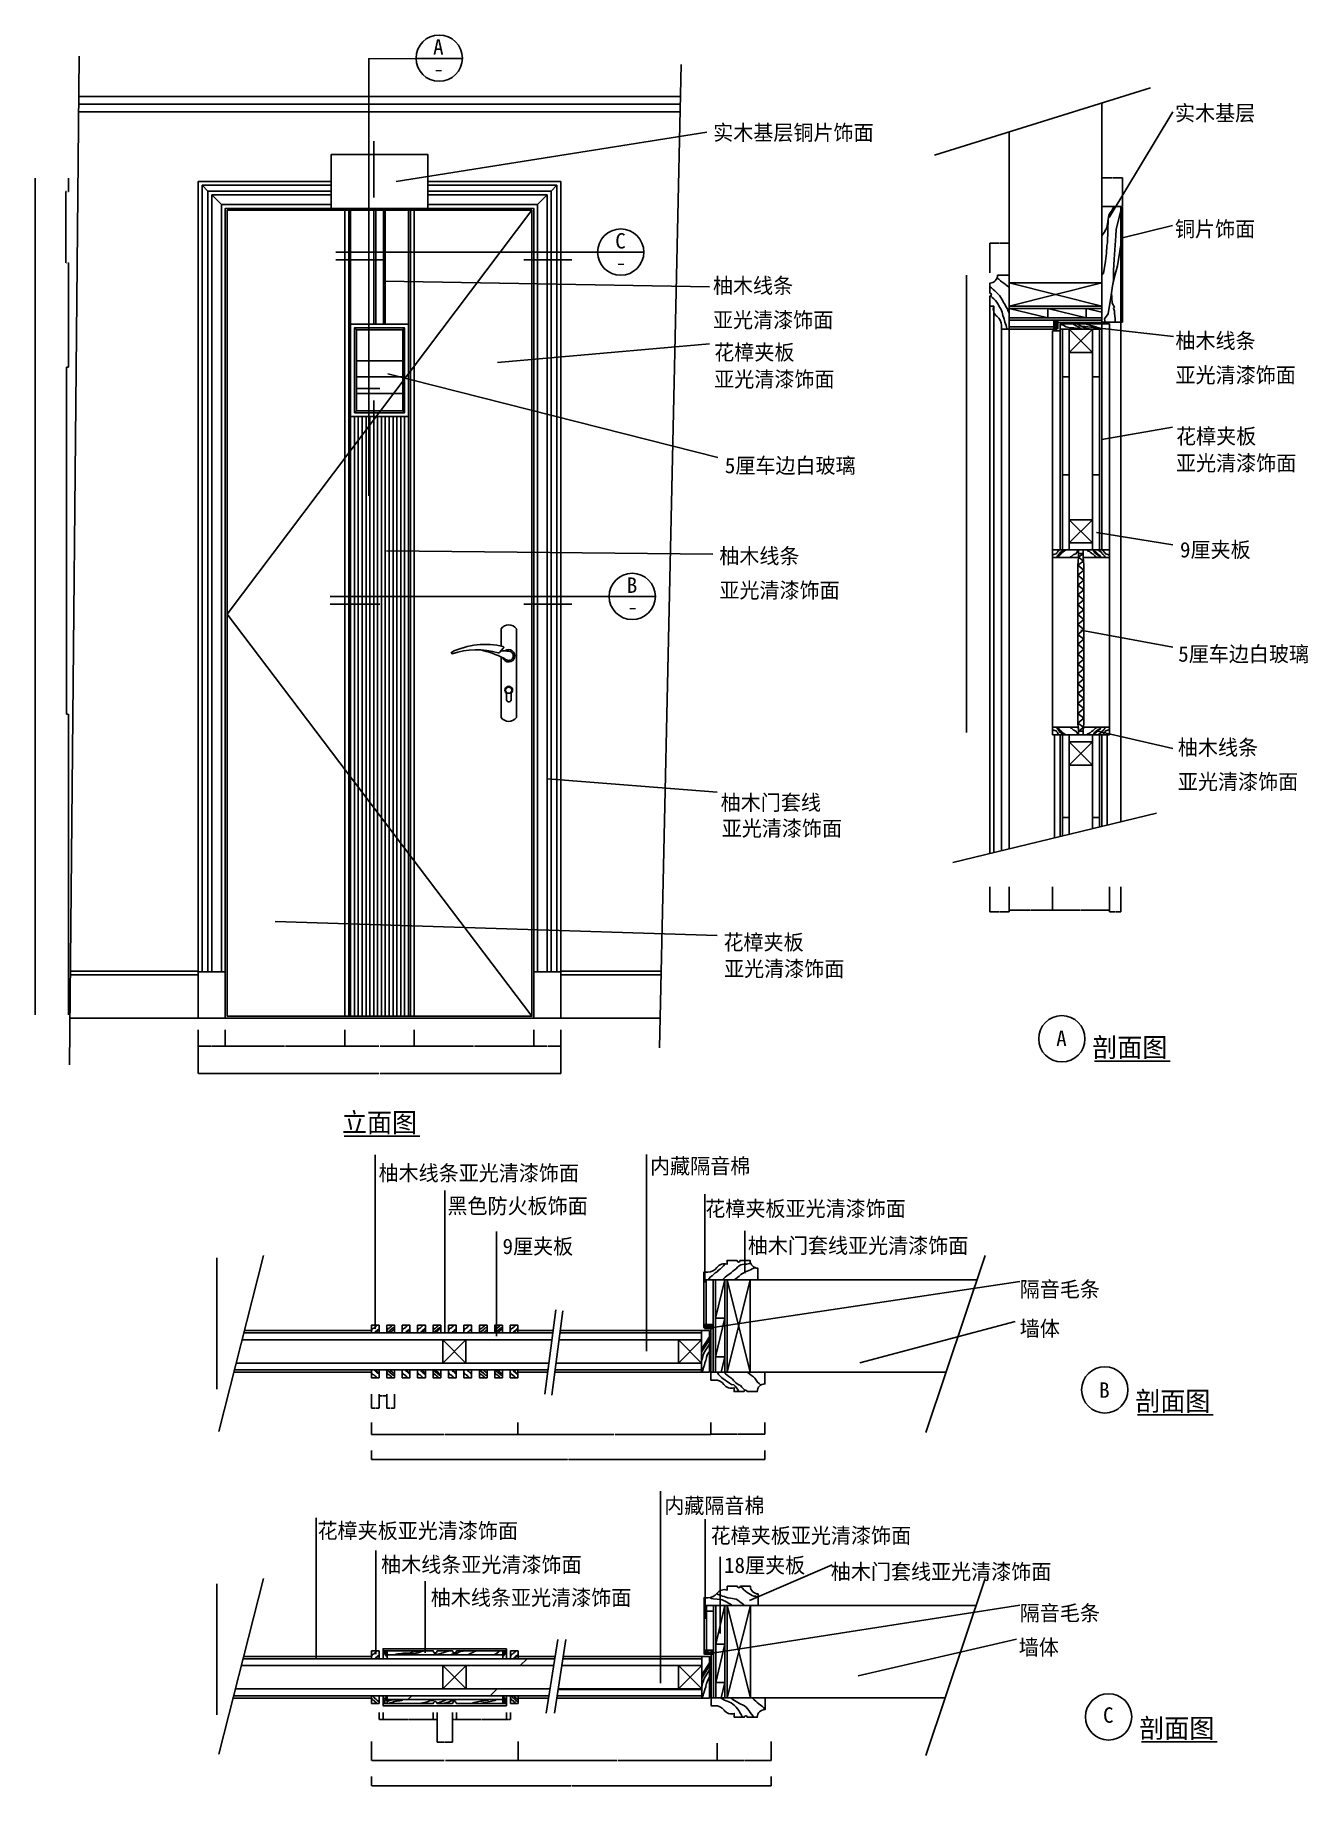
# Model space of a CAD drawing. Header units: metres. Extents: x 226 to 3527, y 156 to 4697.
import ezdxf

# ---------------------------------------------------------------- set-up
doc = ezdxf.new("R2010")
doc.units = ezdxf.units.M
for name, color, linetype in [('2', 2, 'Continuous'), ('3', 3, 'Continuous'), ('4', 4, 'Continuous'), ('7', 7, 'Continuous'), ('BH', 3, 'Continuous'), ('DIM', 3, 'Continuous'), ('TEXT', 3, 'Continuous')]:
    doc.layers.add(name, color=color, linetype=linetype)
doc.dimstyles.get("Standard").update_dxf_attribs({"dimtxt": 2.5, "dimasz": 2.5, "dimexe": 1.25, "dimexo": 0.625, "dimtad": 1, "dimcen": 2.5, "dimazin": 3, "dimtfac": 1, "dimtmove": 0, "dimatfit": 3})

msp = doc.modelspace()

# ---------------------------------------------------------------- texts
at = {"layer": 'DIM'}
for s, p in [('A', (1258.14, 4645.82)), ('-', (1259.11, 4588.96)), ('C', (1730.42, 4143.04)), ('-', (1731.59, 4086.68)), ('B', (1760.45, 3250.14)), ('-', (1761.72, 3193.79))]:
    msp.add_text(s, height=40, dxfattribs=at).set_placement(p)
at = {"layer": 'TEXT'}
for s, height, p in [('实木基层', 40, (3181.84, 4474.35)), ('实木基层铜片饰面', 40, (1984.46, 4423.79)), ('铜片饰面', 40, (3181.84, 4173.78)), ('柚木线条', 40, (1983.7, 4026.95)), ('柚木线条', 40, (3183.01, 3883.95)), ('柚木线条', 40, (2000.24, 3325.89)), ('柚木线条', 40, (3189.22, 2829.29)), ('A', 40, (2873.84, 2074.86)), ('剖面图', 50, (2967.16, 2046.55)), ('立面图', 50, (1021.78, 1851.9)), ('B', 40, (2985.15, 1162.77)), ('剖面图', 50, (3078.83, 1129.31)), ('C', 40, (2995.31, 320.12)), ('剖面图', 50, (3088.89, 281.17))]:
    msp.add_text(s, height=height, dxfattribs=at).set_placement(p)
at = {"layer": 'TEXT', "char_height": 40, "attachment_point": 1}
for s, insert in [('亚光清漆饰面', (1983.97, 3977.99)), ('花樟夹板 ', (1987.1, 3893.99)), ('亚光清漆饰面', (1987.1, 3824.23)), ('亚光清漆饰面', (3183.28, 3835)), ('花樟夹板 ', (3184.51, 3676.5)), ('5厘车边白玻璃', (2014.62, 3600.43)), ('亚光清漆饰面', (3184.51, 3606.74)), ('9厘夹板', (3194.83, 3381.98)), ('亚光清漆饰面', (2000.51, 3276.93)), ('5厘车边白玻璃', (3190.19, 3111.73)), ('亚光清漆饰面', (3189.48, 2780.33)), ('柚木门套线', (2003.83, 2726.55)), ('亚光清漆饰面', (2006.66, 2659.34)), ('花樟夹板', (2011.09, 2364.26)), ('亚光清漆饰面', (2012.69, 2295.37)), ('柚木线条亚光清漆饰面', (1116.64, 1765.53)), ('内藏隔音棉', (1820.74, 1783.73)), ('黑色防火板饰面', (1295.29, 1680.45)), ('花樟夹板亚光清漆饰面', (1963.95, 1673.48)), ('9厘夹板', (1438.22, 1575.6)), ('柚木门套线亚光清漆饰面', (2074.16, 1577.58)), ('隔音毛条', (2779.18, 1464.32)), ('墙体', (2779.32, 1362.6)), ('内藏隔音棉', (1857.62, 903.23)), ('花樟夹板亚光清漆饰面', (958.53, 838.08)), ('花樟夹板亚光清漆饰面', (1977.86, 825.72)), ('柚木线条亚光清漆饰面', (1123.4, 750.29)), ('18厘夹板', (2012.52, 748.68)), ('柚木门套线亚光清漆饰面', (2289.43, 731.84)), ('柚木线条亚光清漆饰面', (1252.2, 664.73)), ('隔音毛条', (2779.18, 624.75)), ('墙体', (2776.73, 536.03))]:
    msp.add_mtext(s, dxfattribs=dict(at, insert=insert))

# ---------------------------------------------------------------- blocks, each defined once
blk = doc.blocks.new('BH1')
at = {"layer": 'BH'}
for p, q in [((3, 0), (3, 100)), ((15, 0), (15, 100))]:
    blk.add_line(p, q, dxfattribs=at)
blk.add_lwpolyline([(15, 100), (3, 50), (15, 50), (3, 0), (15, 0)], dxfattribs=at)
blk = doc.blocks.new('BH2')
at = {"layer": 'BH'}
blk.add_lwpolyline([(0, 32), (5, 28), (0, 24), (5, 20), (0, 16), (5, 12), (0, 8), (5, 4), (0, 0)], dxfattribs=at)
blk = doc.blocks.new('*D1')
for p, q in [((2991.86, 4253.93), (2991.86, 4326.77)), ((2992.11, 4326.77), (3017.86, 4326.77)), ((3019.86, 4326.77), (3045.61, 4326.77)), ((3045.86, 4253.93), (3045.86, 4326.77))]:
    blk.add_line(p, q)
at = {"layer": 'Defpoints'}
for p in [(2991.86, 4326.77), (2991.86, 4253.93), (3045.86, 4253.93)]:
    blk.add_point(p, dxfattribs=at)
at = {"layer": 'DIM', "insert": (3018.86, 4326.77), "char_height": 1, "attachment_point": 5}
blk.add_mtext('27', dxfattribs=at)
blk = doc.blocks.new('*D2')
for p, q in [((312.52, 4325.8), (312.52, 4290.8)), ((307.395, 4290.8), (306.02, 4290.8)), ((306.27, 4255.8), (306.27, 4290.8)), ((312.77, 4290.8), (311.395, 4290.8))]:
    blk.add_line(p, q)
at = {"layer": 'Defpoints'}
for p in [(312.52, 4325.8), (312.52, 4290.8), (306.27, 4255.8)]:
    blk.add_point(p, dxfattribs=at)
at = {"layer": 'DIM', "insert": (309.395, 4290.8), "char_height": 1, "attachment_point": 5}
blk.add_mtext('6,25', dxfattribs=at)
blk = doc.blocks.new('*D3')
for p, q in [((226.52, 4325.8), (226.52, 3240.8)), ((226.27, 3240.8), (226.02, 3240.8)), ((226.52, 2155.8), (226.52, 3240.8)), ((226.52, 3240.8), (226.52, 3240.8)), ((226.77, 3240.8), (227.02, 3240.8))]:
    blk.add_line(p, q)
at = {"layer": 'Defpoints'}
for p in [(226.52, 4325.8), (226.52, 3240.8), (226.52, 2155.8)]:
    blk.add_point(p, dxfattribs=at)
at = {"layer": 'DIM', "insert": (226.52, 3241.925), "char_height": 1, "attachment_point": 5}
blk.add_mtext('0', dxfattribs=at)
blk = doc.blocks.new('*D4')
for p, q in [((1098.72, 181.03), (1098.72, 156.89)), ((1098.97, 156.89), (1615.305, 156.89)), ((1618.305, 156.89), (2134.64, 156.89)), ((2134.89, 181.03), (2134.89, 156.89))]:
    blk.add_line(p, q)
at = {"layer": 'Defpoints'}
for p in [(1098.72, 181.03), (1098.72, 156.89), (2134.89, 181.03)]:
    blk.add_point(p, dxfattribs=at)
at = {"layer": 'TEXT', "insert": (1616.805, 156.89), "char_height": 1, "attachment_point": 5}
blk.add_mtext('565', dxfattribs=at)
blk = doc.blocks.new('*D5')
for p, q in [((1098.15, 1026.57), (1098.15, 1002.43)), ((1098.4, 1002.43), (1606.885, 1002.43)), ((1609.885, 1002.43), (2118.37, 1002.43)), ((2118.62, 1026.57), (2118.62, 1002.43))]:
    blk.add_line(p, q)
at = {"layer": 'Defpoints'}
for p in [(1098.15, 1026.57), (1098.15, 1002.43), (2118.62, 1026.57)]:
    blk.add_point(p, dxfattribs=at)
at = {"layer": 'TEXT', "insert": (1608.385, 1002.43), "char_height": 1, "attachment_point": 5}
blk.add_mtext('565', dxfattribs=at)
blk = doc.blocks.new('*D6')
for p, q in [((1978.62, 1099.19), (1978.62, 1068.26)), ((2118.62, 1099.19), (2118.62, 1068.26)), ((1978.87, 1068.26), (2047.62, 1068.26)), ((2049.62, 1068.26), (2118.37, 1068.26))]:
    blk.add_line(p, q)
at = {"layer": 'Defpoints'}
for p in [(1978.62, 1099.19), (2118.62, 1099.19), (1978.62, 1068.26)]:
    blk.add_point(p, dxfattribs=at)
at = {"layer": 'DIM', "insert": (2048.62, 1068.26), "char_height": 1, "attachment_point": 5}
blk.add_mtext('70', dxfattribs=at)
blk = doc.blocks.new('*D7')
for p, q in [((1994.88, 237.27), (1994.88, 221.95)), ((2134.88, 271.37), (2134.88, 221.95)), ((1995.13, 221.95), (2063.88, 221.95)), ((2065.88, 221.95), (2134.63, 221.95))]:
    blk.add_line(p, q)
at = {"layer": 'Defpoints'}
for p in [(1994.88, 237.27), (2134.88, 271.37), (1994.88, 221.95)]:
    blk.add_point(p, dxfattribs=at)
at = {"layer": 'DIM', "insert": (2064.88, 221.95), "char_height": 1, "attachment_point": 5}
blk.add_mtext('70', dxfattribs=at)
blk = doc.blocks.new('*D8')
for p, q in [((697.06, 1343.47), (697.06, 1289.47)), ((696.81, 1289.47), (696.56, 1289.47)), ((697.06, 1235.47), (697.06, 1289.47)), ((697.06, 1289.47), (697.06, 1289.47)), ((697.31, 1289.47), (697.56, 1289.47))]:
    blk.add_line(p, q)
at = {"layer": 'Defpoints'}
for p in [(697.06, 1343.47), (697.06, 1289.47), (697.06, 1235.47)]:
    blk.add_point(p, dxfattribs=at)
at = {"layer": 'DIM', "insert": (697.06, 1290.595), "char_height": 1, "attachment_point": 5}
blk.add_mtext('54', dxfattribs=at)
blk = doc.blocks.new('*D9')
for p, q in [((697.06, 1475.47), (697.06, 1409.47)), ((696.81, 1409.47), (696.56, 1409.47)), ((697.06, 1343.47), (697.06, 1409.47)), ((697.06, 1409.47), (697.06, 1409.47)), ((697.31, 1409.47), (697.56, 1409.47))]:
    blk.add_line(p, q)
at = {"layer": 'Defpoints'}
for p in [(697.06, 1475.47), (697.06, 1409.47), (697.06, 1343.47)]:
    blk.add_point(p, dxfattribs=at)
at = {"layer": 'DIM', "insert": (697.06, 1410.595), "char_height": 1, "attachment_point": 5}
blk.add_mtext('66', dxfattribs=at)
blk = doc.blocks.new('*D10')
for p, q in [((1098.15, 1171.89), (1098.15, 1135.74)), ((1098.4, 1135.74), (1107.15, 1135.74)), ((1109.15, 1135.74), (1117.9, 1135.74)), ((1118.15, 1171.89), (1118.15, 1135.74))]:
    blk.add_line(p, q)
at = {"layer": 'Defpoints'}
for p in [(1098.15, 1171.89), (1098.15, 1135.74), (1118.15, 1171.89)]:
    blk.add_point(p, dxfattribs=at)
at = {"layer": 'DIM', "insert": (1108.15, 1135.74), "char_height": 1, "attachment_point": 5}
blk.add_mtext('10', dxfattribs=at)
blk = doc.blocks.new('*D11')
for p, q in [((697.06, 630.76), (697.06, 574.76)), ((696.81, 574.76), (696.56, 574.76)), ((697.06, 518.76), (697.06, 574.76)), ((697.06, 574.76), (697.06, 574.76)), ((697.31, 574.76), (697.56, 574.76))]:
    blk.add_line(p, q)
at = {"layer": 'Defpoints'}
for p in [(697.06, 630.76), (697.06, 574.76), (697.06, 518.76)]:
    blk.add_point(p, dxfattribs=at)
at = {"layer": 'DIM', "insert": (697.06, 575.885), "char_height": 1, "attachment_point": 5}
blk.add_mtext('56', dxfattribs=at)
blk = doc.blocks.new('*D12')
for p, q in [((697.06, 370.76), (697.06, 355.76)), ((696.81, 355.76), (696.56, 355.76)), ((697.06, 340.76), (697.06, 355.76)), ((697.06, 355.76), (697.06, 355.76)), ((697.31, 355.76), (697.56, 355.76))]:
    blk.add_line(p, q)
at = {"layer": 'Defpoints'}
for p in [(697.06, 370.76), (697.06, 355.76), (697.06, 340.76)]:
    blk.add_point(p, dxfattribs=at)
at = {"layer": 'DIM', "insert": (697.06, 356.885), "char_height": 1, "attachment_point": 5}
blk.add_mtext('15', dxfattribs=at)
blk = doc.blocks.new('*D13')
for p, q in [((697.06, 518.76), (697.06, 444.76)), ((696.81, 444.76), (696.56, 444.76)), ((697.06, 370.76), (697.06, 444.76)), ((697.06, 444.76), (697.06, 444.76)), ((697.31, 444.76), (697.56, 444.76))]:
    blk.add_line(p, q)
at = {"layer": 'Defpoints'}
for p in [(697.06, 518.76), (697.06, 444.76), (697.06, 370.76)]:
    blk.add_point(p, dxfattribs=at)
at = {"layer": 'DIM', "insert": (697.06, 445.885), "char_height": 1, "attachment_point": 5}
blk.add_mtext('74', dxfattribs=at)
blk = doc.blocks.new('*D14')
for p, q in [((697.06, 1235.47), (697.06, 1210.47)), ((696.81, 1210.47), (696.56, 1210.47)), ((697.06, 1185.47), (697.06, 1210.47)), ((697.06, 1210.47), (697.06, 1210.47)), ((697.31, 1210.47), (697.56, 1210.47))]:
    blk.add_line(p, q)
at = {"layer": 'Defpoints'}
for p in [(697.06, 1235.47), (697.06, 1210.47), (697.06, 1185.47)]:
    blk.add_point(p, dxfattribs=at)
at = {"layer": 'DIM', "insert": (697.06, 1211.595), "char_height": 1, "attachment_point": 5}
blk.add_mtext('25', dxfattribs=at)
blk = doc.blocks.new('*D15')
for p, q in [((696.81, 655.76), (696.56, 655.76)), ((697.06, 680.76), (697.06, 655.76)), ((697.06, 630.76), (697.06, 655.76)), ((697.06, 655.76), (697.06, 655.76)), ((697.31, 655.76), (697.56, 655.76))]:
    blk.add_line(p, q)
at = {"layer": 'Defpoints'}
for p in [(697.06, 680.76), (697.06, 655.76), (697.06, 630.76)]:
    blk.add_point(p, dxfattribs=at)
at = {"layer": 'DIM', "insert": (697.06, 656.885), "char_height": 1, "attachment_point": 5}
blk.add_mtext('25', dxfattribs=at)
blk = doc.blocks.new('*D16')
for p, q in [((1478.71, 271.37), (1478.71, 221.95)), ((1994.88, 267.27), (1994.88, 221.95)), ((1478.96, 221.95), (1735.295, 221.95)), ((1738.295, 221.95), (1994.63, 221.95))]:
    blk.add_line(p, q)
at = {"layer": 'Defpoints'}
for p in [(1478.71, 271.37), (1994.88, 267.27), (1478.71, 221.95)]:
    blk.add_point(p, dxfattribs=at)
at = {"layer": 'DIM', "insert": (1736.795, 221.95), "char_height": 1, "attachment_point": 5}
blk.add_mtext('305', dxfattribs=at)
blk = doc.blocks.new('*D17')
for p, q in [((1098.71, 271.37), (1098.71, 222.06)), ((1478.71, 269.48), (1478.71, 222.06)), ((1098.96, 222.06), (1287.21, 222.06)), ((1290.21, 222.06), (1478.46, 222.06))]:
    blk.add_line(p, q)
at = {"layer": 'Defpoints'}
for p in [(1098.71, 271.37), (1478.71, 269.48), (1098.71, 222.06)]:
    blk.add_point(p, dxfattribs=at)
at = {"layer": 'DIM', "insert": (1288.71, 222.06), "char_height": 1, "attachment_point": 5}
blk.add_mtext('190', dxfattribs=at)
blk = doc.blocks.new('*D18')
for p, q in [((1308.71, 346.94), (1308.71, 328.24)), ((1308.96, 328.24), (1313.21, 328.24)), ((1314.21, 328.24), (1318.46, 328.24)), ((1318.71, 346.94), (1318.71, 328.24))]:
    blk.add_line(p, q)
at = {"layer": 'Defpoints'}
for p in [(1308.71, 346.94), (1308.71, 328.24), (1318.71, 346.94)]:
    blk.add_point(p, dxfattribs=at)
at = {"layer": 'DIM', "insert": (1313.71, 328.24), "char_height": 1, "attachment_point": 5}
blk.add_mtext('5', dxfattribs=at)
blk = doc.blocks.new('*D19')
for p, q in [((1268.71, 346.94), (1268.71, 270.28)), ((1308.71, 346.94), (1308.71, 270.28)), ((1268.96, 270.28), (1287.71, 270.28)), ((1289.71, 270.28), (1308.46, 270.28))]:
    blk.add_line(p, q)
at = {"layer": 'Defpoints'}
for p in [(1268.71, 346.94), (1308.71, 346.94), (1268.71, 270.28)]:
    blk.add_point(p, dxfattribs=at)
at = {"layer": 'DIM', "insert": (1288.71, 270.28), "char_height": 1, "attachment_point": 5}
blk.add_mtext('20', dxfattribs=at)
blk = doc.blocks.new('*D20')
for p, q in [((1128.71, 346.94), (1128.71, 328.24)), ((1128.96, 328.24), (1192.71, 328.24)), ((1194.71, 328.24), (1258.46, 328.24)), ((1258.71, 346.94), (1258.71, 328.24))]:
    blk.add_line(p, q)
at = {"layer": 'Defpoints'}
for p in [(1128.71, 346.94), (1128.71, 328.24), (1258.71, 346.94)]:
    blk.add_point(p, dxfattribs=at)
at = {"layer": 'DIM', "insert": (1193.71, 328.24), "char_height": 1, "attachment_point": 5}
blk.add_mtext('65', dxfattribs=at)
blk = doc.blocks.new('*D21')
for p, q in [((1118.71, 346.94), (1118.71, 328.24)), ((1118.96, 328.24), (1123.21, 328.24)), ((1124.21, 328.24), (1128.46, 328.24)), ((1128.71, 346.94), (1128.71, 328.24))]:
    blk.add_line(p, q)
at = {"layer": 'Defpoints'}
for p in [(1118.71, 346.94), (1118.71, 328.24), (1128.71, 346.94)]:
    blk.add_point(p, dxfattribs=at)
at = {"layer": 'DIM', "insert": (1123.71, 328.24), "char_height": 1, "attachment_point": 5}
blk.add_mtext('5', dxfattribs=at)
blk = doc.blocks.new('*D22')
for p, q in [((1258.71, 346.94), (1258.71, 328.24)), ((1258.96, 328.24), (1263.21, 328.24)), ((1264.21, 328.24), (1268.46, 328.24)), ((1268.71, 346.94), (1268.71, 328.24))]:
    blk.add_line(p, q)
at = {"layer": 'Defpoints'}
for p in [(1258.71, 346.94), (1258.71, 328.24), (1268.71, 346.94)]:
    blk.add_point(p, dxfattribs=at)
at = {"layer": 'DIM', "insert": (1263.71, 328.24), "char_height": 1, "attachment_point": 5}
blk.add_mtext('5', dxfattribs=at)
blk = doc.blocks.new('*D23')
for p, q in [((1318.71, 346.94), (1318.71, 328.24)), ((1318.96, 328.24), (1382.71, 328.24)), ((1384.71, 328.24), (1448.46, 328.24)), ((1448.71, 346.94), (1448.71, 328.24))]:
    blk.add_line(p, q)
at = {"layer": 'Defpoints'}
for p in [(1318.71, 346.94), (1318.71, 328.24), (1448.71, 346.94)]:
    blk.add_point(p, dxfattribs=at)
at = {"layer": 'DIM', "insert": (1383.71, 328.24), "char_height": 1, "attachment_point": 5}
blk.add_mtext('65', dxfattribs=at)
blk = doc.blocks.new('*D24')
for p, q in [((1448.71, 346.94), (1448.71, 328.24)), ((1448.96, 328.24), (1453.21, 328.24)), ((1454.21, 328.24), (1458.46, 328.24)), ((1458.71, 346.94), (1458.71, 328.24))]:
    blk.add_line(p, q)
at = {"layer": 'Defpoints'}
for p in [(1448.71, 346.94), (1448.71, 328.24), (1458.71, 346.94)]:
    blk.add_point(p, dxfattribs=at)
at = {"layer": 'DIM', "insert": (1453.71, 328.24), "char_height": 1, "attachment_point": 5}
blk.add_mtext('5', dxfattribs=at)
blk = doc.blocks.new('*D25')
for p, q in [((1478.12, 1099.19), (1478.12, 1067.49)), ((1978.62, 1099.19), (1978.62, 1067.49)), ((1478.37, 1067.49), (1726.87, 1067.49)), ((1729.87, 1067.49), (1978.37, 1067.49))]:
    blk.add_line(p, q)
at = {"layer": 'Defpoints'}
for p in [(1478.12, 1099.19), (1978.62, 1099.19), (1478.12, 1067.49)]:
    blk.add_point(p, dxfattribs=at)
at = {"layer": 'DIM', "insert": (1728.37, 1067.49), "char_height": 1, "attachment_point": 5}
blk.add_mtext('305', dxfattribs=at)
blk = doc.blocks.new('*D26')
for p, q in [((1098.15, 1099.19), (1098.15, 1067.6)), ((1478.12, 1099.19), (1478.12, 1067.6)), ((1098.4, 1067.6), (1286.635, 1067.6)), ((1289.635, 1067.6), (1477.87, 1067.6))]:
    blk.add_line(p, q)
at = {"layer": 'Defpoints'}
for p in [(1098.15, 1099.19), (1478.12, 1099.19), (1098.15, 1067.6)]:
    blk.add_point(p, dxfattribs=at)
at = {"layer": 'DIM', "insert": (1288.135, 1067.6), "char_height": 1, "attachment_point": 5}
blk.add_mtext('190', dxfattribs=at)
blk = doc.blocks.new('*D27')
for p, q in [((1147.15, 1135.74), (1137.9, 1135.74)), ((1138.15, 1171.89), (1138.15, 1135.74)), ((1158.4, 1135.74), (1149.15, 1135.74)), ((1158.15, 1171.89), (1158.15, 1135.74))]:
    blk.add_line(p, q)
at = {"layer": 'Defpoints'}
for p in [(1138.15, 1171.89), (1158.15, 1171.89), (1158.15, 1135.74)]:
    blk.add_point(p, dxfattribs=at)
at = {"layer": 'DIM', "insert": (1148.15, 1135.74), "char_height": 1, "attachment_point": 5}
blk.add_mtext('10', dxfattribs=at)
blk = doc.blocks.new('*D28')
for p, q in [((1118.15, 1171.89), (1118.15, 1167.84)), ((1118.4, 1167.84), (1127.15, 1167.84)), ((1129.15, 1167.84), (1137.9, 1167.84)), ((1138.15, 1171.89), (1138.15, 1167.84))]:
    blk.add_line(p, q)
at = {"layer": 'Defpoints'}
for p in [(1118.15, 1171.89), (1118.15, 1167.84), (1138.15, 1171.89)]:
    blk.add_point(p, dxfattribs=at)
at = {"layer": 'DIM', "insert": (1128.15, 1167.84), "char_height": 1, "attachment_point": 5}
blk.add_mtext('10', dxfattribs=at)
blk = doc.blocks.new('*D29')
for p, q in [((307.52, 3715.8), (307.52, 2935.8)), ((307.77, 2935.8), (309.52, 2935.8)), ((310.52, 2935.8), (312.27, 2935.8)), ((312.52, 2155.8), (312.52, 2935.8))]:
    blk.add_line(p, q)
at = {"layer": 'Defpoints'}
for p in [(307.52, 3715.8), (307.52, 2935.8), (312.52, 2155.8)]:
    blk.add_point(p, dxfattribs=at)
at = {"layer": 'DIM', "insert": (310.02, 2935.8), "char_height": 1, "attachment_point": 5}
blk.add_mtext('5', dxfattribs=at)
blk = doc.blocks.new('*D30')
for p, q in [((1029.33, 2116.91), (1029.33, 2074.66)), ((1209.33, 2116.91), (1209.33, 2074.66)), ((1029.58, 2074.66), (1117.83, 2074.66)), ((1120.83, 2074.66), (1209.08, 2074.66))]:
    blk.add_line(p, q)
at = {"layer": 'Defpoints'}
for p in [(1029.33, 2116.91), (1209.33, 2116.91), (1029.33, 2074.66)]:
    blk.add_point(p, dxfattribs=at)
at = {"layer": 'DIM', "insert": (1119.33, 2074.66), "char_height": 1, "attachment_point": 5}
blk.add_mtext('190', dxfattribs=at)
blk = doc.blocks.new('*D31')
for p, q in [((649.33, 2116.91), (649.33, 2003.59)), ((1589.33, 2116.91), (1589.33, 2003.59)), ((649.58, 2003.59), (1117.83, 2003.59)), ((1120.83, 2003.59), (1589.08, 2003.59))]:
    blk.add_line(p, q)
at = {"layer": 'Defpoints'}
for p in [(649.33, 2116.91), (1589.33, 2116.91), (649.33, 2003.59)]:
    blk.add_point(p, dxfattribs=at)
at = {"layer": 'DIM', "insert": (1119.33, 2003.59), "char_height": 1, "attachment_point": 5}
blk.add_mtext('940', dxfattribs=at)
blk = doc.blocks.new('*D32')
for p, q in [((649.33, 2116.91), (649.33, 2074.66)), ((719.33, 2116.91), (719.33, 2074.66)), ((649.58, 2074.66), (683.33, 2074.66)), ((685.33, 2074.66), (719.08, 2074.66))]:
    blk.add_line(p, q)
at = {"layer": 'Defpoints'}
for p in [(649.33, 2116.91), (719.33, 2116.91), (649.33, 2074.66)]:
    blk.add_point(p, dxfattribs=at)
at = {"layer": 'DIM', "insert": (684.33, 2074.66), "char_height": 1, "attachment_point": 5}
blk.add_mtext('70', dxfattribs=at)
blk = doc.blocks.new('*D33')
for p, q in [((719.33, 2116.91), (719.33, 2074.66)), ((1029.33, 2116.91), (1029.33, 2074.66)), ((719.58, 2074.66), (872.83, 2074.66)), ((875.83, 2074.66), (1029.08, 2074.66))]:
    blk.add_line(p, q)
at = {"layer": 'Defpoints'}
for p in [(719.33, 2116.91), (1029.33, 2116.91), (719.33, 2074.66)]:
    blk.add_point(p, dxfattribs=at)
at = {"layer": 'DIM', "insert": (874.33, 2074.66), "char_height": 1, "attachment_point": 5}
blk.add_mtext('305', dxfattribs=at)
blk = doc.blocks.new('*D34')
for p, q in [((696.81, 1500.47), (696.56, 1500.47)), ((697.06, 1525.47), (697.06, 1500.47)), ((697.06, 1475.47), (697.06, 1500.47)), ((697.06, 1500.47), (697.06, 1500.47)), ((697.31, 1500.47), (697.56, 1500.47))]:
    blk.add_line(p, q)
at = {"layer": 'Defpoints'}
for p in [(697.06, 1525.47), (697.06, 1500.47), (697.06, 1475.47)]:
    blk.add_point(p, dxfattribs=at)
at = {"layer": 'DIM', "insert": (697.06, 1501.595), "char_height": 1, "attachment_point": 5}
blk.add_mtext('25', dxfattribs=at)
blk = doc.blocks.new('*D35')
for p, q in [((1519.33, 2116.91), (1519.33, 2074.66)), ((1589.33, 2116.91), (1589.33, 2074.66)), ((1519.58, 2074.66), (1553.33, 2074.66)), ((1555.33, 2074.66), (1589.08, 2074.66))]:
    blk.add_line(p, q)
at = {"layer": 'Defpoints'}
for p in [(1519.33, 2116.91), (1589.33, 2116.91), (1519.33, 2074.66)]:
    blk.add_point(p, dxfattribs=at)
at = {"layer": 'DIM', "insert": (1554.33, 2074.66), "char_height": 1, "attachment_point": 5}
blk.add_mtext('70', dxfattribs=at)
blk = doc.blocks.new('*D36')
for p, q in [((1209.33, 2116.91), (1209.33, 2074.66)), ((1519.33, 2116.91), (1519.33, 2074.66)), ((1209.58, 2074.66), (1362.83, 2074.66)), ((1365.83, 2074.66), (1519.08, 2074.66))]:
    blk.add_line(p, q)
at = {"layer": 'Defpoints'}
for p in [(1209.33, 2116.91), (1519.33, 2116.91), (1209.33, 2074.66)]:
    blk.add_point(p, dxfattribs=at)
at = {"layer": 'DIM', "insert": (1364.33, 2074.66), "char_height": 1, "attachment_point": 5}
blk.add_mtext('305', dxfattribs=at)
blk = doc.blocks.new('*D37')
for p, q in [((312.52, 3955.8), (312.52, 3835.8)), ((309.52, 3835.8), (307.27, 3835.8)), ((307.52, 3715.8), (307.52, 3835.8)), ((312.77, 3835.8), (310.52, 3835.8))]:
    blk.add_line(p, q)
at = {"layer": 'Defpoints'}
for p in [(312.52, 3955.8), (312.52, 3835.8), (307.52, 3715.8)]:
    blk.add_point(p, dxfattribs=at)
at = {"layer": 'DIM', "insert": (310.02, 3835.8), "char_height": 1, "attachment_point": 5}
blk.add_mtext('5', dxfattribs=at)
blk = doc.blocks.new('*D38')
for p, q in [((306.27, 4255.8), (306.27, 4105.8)), ((306.52, 4105.8), (307.395, 4105.8)), ((311.395, 4105.8), (312.27, 4105.8)), ((312.52, 3955.8), (312.52, 4105.8))]:
    blk.add_line(p, q)
at = {"layer": 'Defpoints'}
for p in [(306.27, 4255.8), (306.27, 4105.8), (312.52, 3955.8)]:
    blk.add_point(p, dxfattribs=at)
at = {"layer": 'DIM', "insert": (309.395, 4105.8), "char_height": 1, "attachment_point": 5}
blk.add_mtext('6,25', dxfattribs=at)
blk = doc.blocks.new('*D39')
for p, q in [((2863.86, 2487.58), (2863.86, 2427.21)), ((3011.86, 2487.58), (3011.86, 2427.21)), ((2864.11, 2427.21), (2936.86, 2427.21)), ((2938.86, 2427.21), (3011.61, 2427.21))]:
    blk.add_line(p, q)
at = {"layer": 'Defpoints'}
for p in [(2863.86, 2487.58), (3011.86, 2487.58), (2863.86, 2427.21)]:
    blk.add_point(p, dxfattribs=at)
at = {"layer": 'DIM', "insert": (2937.86, 2427.21), "char_height": 1, "attachment_point": 5}
blk.add_mtext('74', dxfattribs=at)
blk = doc.blocks.new('*D40')
for p, q in [((2751.86, 2487.58), (2751.86, 2427.21)), ((2863.86, 2487.58), (2863.86, 2427.21)), ((2752.11, 2427.21), (2806.86, 2427.21)), ((2808.86, 2427.21), (2863.61, 2427.21))]:
    blk.add_line(p, q)
at = {"layer": 'Defpoints'}
for p in [(2751.86, 2487.58), (2863.86, 2487.58), (2751.86, 2427.21)]:
    blk.add_point(p, dxfattribs=at)
at = {"layer": 'DIM', "insert": (2807.86, 2427.21), "char_height": 1, "attachment_point": 5}
blk.add_mtext('56', dxfattribs=at)
blk = doc.blocks.new('*D41')
for p, q in [((2701.86, 2487.58), (2701.86, 2423.21)), ((2751.86, 2487.58), (2751.86, 2423.21)), ((2702.11, 2423.21), (2725.86, 2423.21)), ((2727.86, 2423.21), (2751.61, 2423.21))]:
    blk.add_line(p, q)
at = {"layer": 'Defpoints'}
for p in [(2701.86, 2487.58), (2751.86, 2487.58), (2701.86, 2423.21)]:
    blk.add_point(p, dxfattribs=at)
at = {"layer": 'DIM', "insert": (2726.86, 2423.21), "char_height": 1, "attachment_point": 5}
blk.add_mtext('25', dxfattribs=at)
blk = doc.blocks.new('*D42')
for p, q in [((3011.86, 2487.58), (3011.86, 2423.32)), ((3041.86, 2487.58), (3041.86, 2423.32)), ((3012.11, 2423.32), (3025.86, 2423.32)), ((3027.86, 2423.32), (3041.61, 2423.32))]:
    blk.add_line(p, q)
at = {"layer": 'Defpoints'}
for p in [(3011.86, 2487.58), (3041.86, 2487.58), (3011.86, 2423.32)]:
    blk.add_point(p, dxfattribs=at)
at = {"layer": 'DIM', "insert": (3026.86, 2423.32), "char_height": 1, "attachment_point": 5}
blk.add_mtext('15', dxfattribs=at)
blk = doc.blocks.new('*D43')
for p, q in [((2641.45, 3903.7), (2641.45, 3635.7)), ((2641.2, 3635.7), (2640.95, 3635.7)), ((2641.45, 3367.7), (2641.45, 3635.7)), ((2641.45, 3635.7), (2641.45, 3635.7)), ((2641.7, 3635.7), (2641.95, 3635.7))]:
    blk.add_line(p, q)
at = {"layer": 'Defpoints'}
for p in [(2641.45, 3903.7), (2641.45, 3635.7), (2641.45, 3367.7)]:
    blk.add_point(p, dxfattribs=at)
at = {"layer": 'DIM', "insert": (2641.45, 3636.825), "char_height": 1, "attachment_point": 5}
blk.add_mtext('268', dxfattribs=at)
blk = doc.blocks.new('*D44')
for p, q in [((2641.45, 3367.7), (2641.45, 3357.7)), ((2641.2, 3357.7), (2640.95, 3357.7)), ((2641.45, 3347.7), (2641.45, 3357.7)), ((2641.45, 3357.7), (2641.45, 3357.7)), ((2641.7, 3357.7), (2641.95, 3357.7))]:
    blk.add_line(p, q)
at = {"layer": 'Defpoints'}
for p in [(2641.45, 3367.7), (2641.45, 3357.7), (2641.45, 3347.7)]:
    blk.add_point(p, dxfattribs=at)
at = {"layer": 'DIM', "insert": (2641.45, 3358.825), "char_height": 1, "attachment_point": 5}
blk.add_mtext('10', dxfattribs=at)
blk = doc.blocks.new('*D45')
for p, q in [((2641.45, 2907.7), (2641.45, 2897.7)), ((2641.2, 2897.7), (2640.95, 2897.7)), ((2641.45, 2887.7), (2641.45, 2897.7)), ((2641.45, 2897.7), (2641.45, 2897.7)), ((2641.7, 2897.7), (2641.95, 2897.7))]:
    blk.add_line(p, q)
at = {"layer": 'Defpoints'}
for p in [(2641.45, 2907.7), (2641.45, 2897.7), (2641.45, 2887.7)]:
    blk.add_point(p, dxfattribs=at)
at = {"layer": 'DIM', "insert": (2641.45, 2898.825), "char_height": 1, "attachment_point": 5}
blk.add_mtext('10', dxfattribs=at)
blk = doc.blocks.new('*D46')
for p, q in [((2641.45, 3347.7), (2641.45, 3127.7)), ((2641.2, 3127.7), (2640.95, 3127.7)), ((2641.45, 2907.7), (2641.45, 3127.7)), ((2641.45, 3127.7), (2641.45, 3127.7)), ((2641.7, 3127.7), (2641.95, 3127.7))]:
    blk.add_line(p, q)
at = {"layer": 'Defpoints'}
for p in [(2641.45, 3347.7), (2641.45, 3127.7), (2641.45, 2907.7)]:
    blk.add_point(p, dxfattribs=at)
at = {"layer": 'DIM', "insert": (2641.45, 3128.825), "char_height": 1, "attachment_point": 5}
blk.add_mtext('220', dxfattribs=at)
blk = doc.blocks.new('*D47')
for p, q in [((2641.2, 3918.7), (2640.95, 3918.7)), ((2641.45, 3933.7), (2641.45, 3918.7)), ((2641.45, 3903.7), (2641.45, 3918.7)), ((2641.45, 3918.7), (2641.45, 3918.7)), ((2641.7, 3918.7), (2641.95, 3918.7))]:
    blk.add_line(p, q)
at = {"layer": 'Defpoints'}
for p in [(2641.45, 3933.7), (2641.45, 3918.7), (2641.45, 3903.7)]:
    blk.add_point(p, dxfattribs=at)
at = {"layer": 'DIM', "insert": (2641.45, 3919.825), "char_height": 1, "attachment_point": 5}
blk.add_mtext('15', dxfattribs=at)
blk = doc.blocks.new('*D48')
for p, q in [((2641.45, 4073.7), (2641.45, 4003.7)), ((2641.2, 4003.7), (2640.95, 4003.7)), ((2641.45, 3933.7), (2641.45, 4003.7)), ((2641.45, 4003.7), (2641.45, 4003.7)), ((2641.7, 4003.7), (2641.95, 4003.7))]:
    blk.add_line(p, q)
at = {"layer": 'Defpoints'}
for p in [(2641.45, 4073.7), (2641.45, 4003.7), (2641.45, 3933.7)]:
    blk.add_point(p, dxfattribs=at)
at = {"layer": 'DIM', "insert": (2641.45, 4004.825), "char_height": 1, "attachment_point": 5}
blk.add_mtext('70', dxfattribs=at)
blk = doc.blocks.new('*D49')
for p, q in [((2725.86, 4157.4), (2701.61, 4157.4)), ((2701.86, 4079.65), (2701.86, 4157.4)), ((2752.11, 4157.4), (2727.86, 4157.4)), ((2751.86, 4079.88), (2751.86, 4157.4))]:
    blk.add_line(p, q)
at = {"layer": 'Defpoints'}
for p in [(2751.86, 4157.4), (2701.86, 4079.65), (2751.86, 4079.88)]:
    blk.add_point(p, dxfattribs=at)
at = {"layer": 'DIM', "insert": (2726.86, 4157.4), "char_height": 1, "attachment_point": 5}
blk.add_mtext('25', dxfattribs=at)
blk = doc.blocks.new('*D50')
for p, q in [((3041.86, 4251.8), (3041.86, 4101.8)), ((3042.11, 4101.8), (3042.36, 4101.8)), ((3045.36, 4101.8), (3045.61, 4101.8)), ((3045.86, 3951.8), (3045.86, 4101.8))]:
    blk.add_line(p, q)
at = {"layer": 'Defpoints'}
for p in [(3041.86, 4251.8), (3041.86, 4101.8), (3045.86, 3951.8)]:
    blk.add_point(p, dxfattribs=at)
at = {"layer": 'DIM', "insert": (3043.86, 4101.8), "char_height": 1, "attachment_point": 5}
blk.add_mtext('150', dxfattribs=at)

# ---------------------------------------------------------------- dimensions: what is measured, and where the dimension line sits
at = {"layer": 'DIM'}
for base, p1, p2, picture, middle in [((226.52, 3240.8), (226.52, 4325.8), (226.52, 2155.8), '*D3', (226.52, 3241.925)), ((312.52, 4290.8), (312.52, 4325.8), (306.27, 4255.8), '*D2', (309.395, 4290.8)), ((306.27, 4105.8), (306.27, 4255.8), (312.52, 3955.8), '*D38', (309.395, 4105.8)), ((312.52, 3835.8), (312.52, 3955.8), (307.52, 3715.8), '*D37', (310.02, 3835.8)), ((307.52, 2935.8), (307.52, 3715.8), (312.52, 2155.8), '*D29', (310.02, 2935.8)), ((649.33, 2003.59), (649.33, 2116.91), (1589.33, 2116.91), '*D31', (1119.33, 2003.59)), ((649.33, 2074.66), (649.33, 2116.91), (719.33, 2116.91), '*D32', (684.33, 2074.66)), ((1519.33, 2074.66), (1519.33, 2116.91), (1589.33, 2116.91), '*D35', (1554.33, 2074.66))]:
    dim = msp.add_linear_dim(base=base, p1=p1, p2=p2, dimstyle='Standard', dxfattribs=at)
    dim.commit()
    dim.dimension.update_dxf_attribs({"geometry": picture, "text_midpoint": middle})
for base, p1, p2, text, picture, middle in [((2991.86, 4326.77), (2991.86, 4253.93), (3045.86, 4253.93), '27', '*D1', (3018.86, 4326.77)), ((3041.86, 4101.8), (3041.86, 4251.8), (3045.86, 3951.8), '150', '*D50', (3043.86, 4101.8)), ((2751.86, 4157.4), (2751.86, 4079.88), (2701.86, 4079.65), '25', '*D49', (2726.86, 4157.4)), ((2641.45, 4003.7), (2641.45, 4073.7), (2641.45, 3933.7), '70', '*D48', (2641.45, 4004.825)), ((2641.45, 3918.7), (2641.45, 3933.7), (2641.45, 3903.7), '15', '*D47', (2641.45, 3919.825)), ((2641.45, 3635.7), (2641.45, 3903.7), (2641.45, 3367.7), '268', '*D43', (2641.45, 3636.825)), ((2641.45, 3357.7), (2641.45, 3367.7), (2641.45, 3347.7), '10', '*D44', (2641.45, 3358.825)), ((2641.45, 3127.7), (2641.45, 3347.7), (2641.45, 2907.7), '220', '*D46', (2641.45, 3128.825)), ((2641.45, 2897.7), (2641.45, 2907.7), (2641.45, 2887.7), '10', '*D45', (2641.45, 2898.825)), ((2701.86, 2423.21), (2701.86, 2487.58), (2751.86, 2487.58), '25', '*D41', (2726.86, 2423.21)), ((2751.86, 2427.21), (2751.86, 2487.58), (2863.86, 2487.58), '56', '*D40', (2807.86, 2427.21)), ((2863.86, 2427.21), (2863.86, 2487.58), (3011.86, 2487.58), '74', '*D39', (2937.86, 2427.21)), ((3011.86, 2423.32), (3011.86, 2487.58), (3041.86, 2487.58), '15', '*D42', (3026.86, 2423.32)), ((719.33, 2074.66), (719.33, 2116.91), (1029.33, 2116.91), '305', '*D33', (874.33, 2074.66)), ((1029.33, 2074.66), (1029.33, 2116.91), (1209.33, 2116.91), '190', '*D30', (1119.33, 2074.66)), ((1209.33, 2074.66), (1209.33, 2116.91), (1519.33, 2116.91), '305', '*D36', (1364.33, 2074.66)), ((697.06, 1500.47), (697.06, 1525.47), (697.06, 1475.47), '25', '*D34', (697.06, 1501.595)), ((697.06, 1409.47), (697.06, 1475.47), (697.06, 1343.47), '66', '*D9', (697.06, 1410.595)), ((697.06, 1289.47), (697.06, 1343.47), (697.06, 1235.47), '54', '*D8', (697.06, 1290.595)), ((697.06, 1210.47), (697.06, 1235.47), (697.06, 1185.47), '25', '*D14', (697.06, 1211.595)), ((1098.15, 1135.74), (1098.15, 1171.89), (1118.15, 1171.89), '10', '*D10', (1108.15, 1135.74)), ((1118.15, 1167.84), (1118.15, 1171.89), (1138.15, 1171.89), '10', '*D28', (1128.15, 1167.84)), ((1158.15, 1135.74), (1158.15, 1171.89), (1138.15, 1171.89), '10', '*D27', (1148.15, 1135.74)), ((1098.15, 1067.6), (1098.15, 1099.19), (1478.12, 1099.19), '190', '*D26', (1288.135, 1067.6)), ((1478.12, 1067.49), (1478.12, 1099.19), (1978.62, 1099.19), '305', '*D25', (1728.37, 1067.49)), ((1978.62, 1068.26), (1978.62, 1099.19), (2118.62, 1099.19), '70', '*D6', (2048.62, 1068.26)), ((697.06, 655.76), (697.06, 680.76), (697.06, 630.76), '25', '*D15', (697.06, 656.885)), ((697.06, 574.76), (697.06, 630.76), (697.06, 518.76), '56', '*D11', (697.06, 575.885)), ((697.06, 444.76), (697.06, 518.76), (697.06, 370.76), '74', '*D13', (697.06, 445.885)), ((697.06, 355.76), (697.06, 370.76), (697.06, 340.76), '15', '*D12', (697.06, 356.885)), ((1118.71, 328.24), (1118.71, 346.94), (1128.71, 346.94), '5', '*D21', (1123.71, 328.24)), ((1128.71, 328.24), (1128.71, 346.94), (1258.71, 346.94), '65', '*D20', (1193.71, 328.24)), ((1258.71, 328.24), (1258.71, 346.94), (1268.71, 346.94), '5', '*D22', (1263.71, 328.24)), ((1268.71, 270.28), (1268.71, 346.94), (1308.71, 346.94), '20', '*D19', (1288.71, 270.28)), ((1308.71, 328.24), (1308.71, 346.94), (1318.71, 346.94), '5', '*D18', (1313.71, 328.24)), ((1318.71, 328.24), (1318.71, 346.94), (1448.71, 346.94), '65', '*D23', (1383.71, 328.24)), ((1448.71, 328.24), (1448.71, 346.94), (1458.71, 346.94), '5', '*D24', (1453.71, 328.24)), ((1098.71, 222.06), (1098.71, 271.37), (1478.71, 269.48), '190', '*D17', (1288.71, 222.06)), ((1478.71, 221.95), (1478.71, 271.37), (1994.88, 267.27), '305', '*D16', (1736.795, 221.95)), ((1994.88, 221.95), (1994.88, 237.27), (2134.88, 271.37), '70', '*D7', (2064.88, 221.95))]:
    dim = msp.add_linear_dim(base=base, p1=p1, p2=p2, text=text, dimstyle='Standard', dxfattribs=at)
    dim.commit()
    dim.dimension.update_dxf_attribs({"geometry": picture, "text_midpoint": middle})
at = {"layer": 'TEXT'}
for base, p1, p2, picture, middle in [((1098.15, 1002.43), (1098.15, 1026.57), (2118.62, 1026.57), '*D5', (1608.385, 1002.43)), ((1098.72, 156.89), (1098.72, 181.03), (2134.89, 181.03), '*D4', (1616.805, 156.89))]:
    dim = msp.add_linear_dim(base=base, p1=p1, p2=p2, text='565', dimstyle='Standard', dxfattribs=at)
    dim.commit()
    dim.dimension.update_dxf_attribs({"geometry": picture, "text_midpoint": middle})

# ---------------------------------------------------------------- hatches: boundary and pattern name
at = {"layer": '3'}
h = msp.add_hatch(dxfattribs=at)
h.set_pattern_fill('ANSI31', scale=12)
h.paths.add_polyline_path([(2877.36, 3957.7), (2875.86, 3957.7), (2875.86, 3933.7), (2877.36, 3933.7)])
h = msp.add_hatch(dxfattribs=at)
h.set_pattern_fill('DOLMIT', scale=40)
h.paths.add_polyline_path([(1984.32, 1468.99), (1966.32, 1468.99), (1966.32, 1352.99), (1984.6, 1352.99)])
h = msp.add_hatch(dxfattribs=at)
h.set_pattern_fill('DOLMIT', scale=40)
h.paths.add_polyline_path([(767.26, 1330.99), (762.69, 1312.99), (1566.62, 1312.99), (1568.97, 1330.99)])
h.paths.add_polyline_path([(1556.4, 1234.99), (1558.76, 1252.99), (747.46, 1252.99), (742.89, 1234.99)])
h = msp.add_hatch(dxfattribs=at)
h.set_pattern_fill('DOLMIT', scale=40)
h.paths.add_polyline_path([(1587.37, 1330.99), (1585.01, 1312.99), (1894.54, 1312.99), (1954.54, 1312.99), (1954.54, 1330.99)])
h.paths.add_polyline_path([(1954.54, 1234.99), (1954.54, 1252.99), (1894.54, 1252.99), (1577.15, 1252.99), (1574.79, 1234.99)])
h = msp.add_hatch(dxfattribs=at)
h.set_pattern_fill('ANSI31', scale=12)
h.paths.add_polyline_path([(1984.96, 1343.25), (1984.96, 1344.74), (1960.96, 1344.74), (1960.96, 1343.25)])
h = msp.add_hatch(dxfattribs=at)
h.set_pattern_fill('DOLMIT', scale=32)
h.paths.add_polyline_path([(1966.88, 508.27), (1984.88, 508.27), (1984.88, 624.27), (1966.88, 624.27)])
h = msp.add_hatch(dxfattribs=at)
h.set_pattern_fill('DOLMIT', scale=40)
h.paths.add_polyline_path([(765.4, 486.27), (760.83, 468.27), (1283.62, 468.27), (1343.62, 468.27), (1570.8, 468.27), (1573.57, 486.27)])
h.paths.add_polyline_path([(1558.79, 390.27), (1561.56, 408.27), (1343.62, 408.27), (1283.62, 408.27), (745.61, 408.27), (741.04, 390.27)])
h = msp.add_hatch(dxfattribs=at)
h.set_pattern_fill('DOLMIT', scale=32)
h.paths.add_polyline_path([(1894.88, 468.27), (1954.88, 468.27), (1954.88, 486.27), (1594.76, 486.27), (1591.99, 468.27)])
h.paths.add_polyline_path([(1954.88, 390.27), (1954.88, 408.27), (1894.88, 408.27), (1582.75, 408.27), (1579.98, 390.27)])
at = {"layer": 'BH'}
h = msp.add_hatch(dxfattribs=at)
h.set_pattern_fill('AR-CONC', scale=20)
h.paths.add_polyline_path([(2991.86, 4520.24), (2751.86, 4445.72), (2751.86, 4053.88), (2991.86, 4053.88)])
h = msp.add_hatch(dxfattribs=at)
h.set_pattern_fill('ANSI31', scale=500)
h.paths.add_polyline_path([(2991.86, 4520.24), (2751.86, 4445.72), (2751.86, 4053.88), (2991.86, 4053.88)])
h = msp.add_hatch(dxfattribs=at)
h.set_pattern_fill('ANSI31', scale=4)
h.paths.add_polyline_path([(3041.86, 3951.8), (3045.86, 3951.8), (3045.86, 4251.8), (3041.86, 4251.8)])
h = msp.add_hatch(dxfattribs=at)
h.set_pattern_fill('DOLMIT', scale=35)
h.paths.add_polyline_path([(2751.86, 3957.7), (2751.86, 3939.7), (2867.86, 3939.7), (2867.86, 3957.7)])
h = msp.add_hatch(dxfattribs=at)
h.set_pattern_fill('AR-RROOF', scale=5)
h.paths.add_polyline_path([(1179.33, 3932.25), (1059.33, 3932.25), (1059.33, 3722.25), (1122.16, 3722.25), (1179.33, 3798.06)])
h.paths.add_polyline_path([(1122.16, 3722.25), (1179.33, 3722.25), (1179.33, 3798.06)])
h = msp.add_hatch(dxfattribs=at)
h.set_pattern_fill('DOLMIT', scale=40)
h.paths.add_polyline_path([(2907.86, 3933.7), (2889.86, 3933.7), (2889.86, 3361.7), (2907.86, 3361.7)])
h.paths.add_polyline_path([(2967.86, 3361.7), (2985.86, 3361.7), (2985.86, 3933.7), (2967.86, 3933.7)])
h = msp.add_hatch(dxfattribs=at)
h.set_pattern_fill('DOLMIT', scale=40)
h.paths.add_polyline_path([(2944.06, 3361.7), (2967.86, 3361.7), (2967.86, 3379.7), (2907.86, 3379.7), (2907.86, 3361.7), (2931.67, 3361.7)])
h = msp.add_hatch(dxfattribs=at)
h.set_pattern_fill('DOLMIT', scale=35)
h.paths.add_polyline_path([(2907.86, 2881.7), (2889.86, 2881.7), (2889.86, 2619.81), (2907.86, 2624.19)])
h.paths.add_polyline_path([(2985.86, 2881.7), (2967.86, 2881.7), (2967.86, 2638.79), (2985.86, 2643.17)])
h = msp.add_hatch(dxfattribs=at)
h.set_pattern_fill('DOLMIT', scale=40)
h.paths.add_polyline_path([(2907.86, 2881.7), (2907.86, 2863.7), (2967.86, 2863.7), (2967.86, 2881.7)])
h = msp.add_hatch(dxfattribs=at)
h.set_pattern_fill('ANSI31', scale=500)
h.paths.add_polyline_path([(2080.32, 1468.99), (2080.32, 1228.99), (2588.08, 1228.99), (2668.73, 1468.99)])
h = msp.add_hatch(dxfattribs=at)
h.set_pattern_fill('AR-CONC', scale=20)
h.paths.add_polyline_path([(2080.32, 1468.99), (2080.32, 1228.99), (2588.08, 1228.99), (2668.73, 1468.99)])
h = msp.add_hatch(dxfattribs=at)
h.set_pattern_fill('ANSI31', scale=500)
h.paths.add_polyline_path([(2080.88, 624.27), (2080.88, 384.42), (2118.88, 384.42), (2585.68, 384.42), (2666.28, 624.27)])
h = msp.add_hatch(dxfattribs=at)
h.set_pattern_fill('AR-CONC', scale=20)
h.paths.add_polyline_path([(2080.88, 624.27), (2080.88, 384.42), (2118.88, 384.42), (2585.68, 384.42), (2666.28, 624.27)])
h = msp.add_hatch(dxfattribs=at)
h.set_pattern_fill('DOLMIT', scale=32)
h.paths.add_polyline_path([(1438.71, 486.27), (1438.71, 496.27), (1138.71, 496.27), (1138.71, 486.27)])
h.paths.add_polyline_path([(1138.71, 390.27), (1138.71, 380.27), (1438.71, 380.27), (1438.71, 390.27), (1428.71, 390.27)])

# ---------------------------------------------------------------- linework, layer by layer
at = {"layer": '2'}
for p, q in [((2991.86, 4520.24), (2991.86, 4053.88)), ((2751.86, 4445.72), (2751.86, 4053.88)), ((2751.86, 4053.88), (2991.86, 4053.88)), ((316.42, 2147.25), (1846.56, 2147.25)), ((2080.88, 624.27), (2080.88, 384.42)), ((2666.28, 624.27), (2080.88, 624.27)), ((2080.88, 384.42), (2585.63, 384.42))]:
    msp.add_line(p, q, dxfattribs=at)
msp.add_lwpolyline([(2668.73, 1468.99), (2080.32, 1468.99), (2080.32, 1228.99), (2588.08, 1228.99)], dxfattribs=at)
at = {"layer": '3'}
for p, q in [((340.9, 4642.2), (315.23, 2025.89)), ((1901.11, 4619.97), (1844.87, 2070.67)), ((2557.94, 4385.52), (3118.31, 4559.49)), ((1898.4, 4497.25), (339.48, 4497.25)), ((1898.85, 4517.25), (339.68, 4517.25)), ((659.33, 4307.25), (659.33, 2267.25)), ((659.33, 4307.25), (994.33, 4307.25)), ((674.33, 4292.25), (659.33, 4307.25)), ((674.33, 4292.25), (674.33, 2267.25)), ((674.33, 4292.25), (994.33, 4292.25)), ((684.33, 4282.25), (684.33, 2267.25)), ((684.33, 4282.25), (994.33, 4282.25)), ((709.33, 4257.25), (684.33, 4282.25)), ((1579.33, 4307.25), (1244.33, 4307.25)), ((1564.33, 4292.25), (1244.33, 4292.25)), ((1554.33, 4282.25), (1244.33, 4282.25)), ((1554.33, 4282.25), (1529.33, 4257.25)), ((1554.33, 4282.25), (1554.33, 2267.25)), ((1564.33, 4292.25), (1579.33, 4307.25)), ((1564.33, 4292.25), (1564.33, 2267.25)), ((1579.33, 4307.25), (1579.33, 2267.25)), ((709.33, 4257.25), (709.33, 2267.25)), ((709.33, 4257.25), (994.33, 4257.25)), ((1044.33, 4242.25), (1044.33, 2152.25)), ((1104.33, 3947.25), (1104.33, 4242.25)), ((1134.33, 3947.25), (1134.33, 4242.25)), ((1194.33, 4242.25), (1194.33, 2152.25)), ((1529.33, 4257.25), (1244.33, 4257.25)), ((1529.33, 4257.25), (1529.33, 2267.25)), ((1054.33, 3937.25), (1059.33, 3932.25)), ((1179.33, 3932.25), (1059.33, 3932.25)), ((1059.33, 3932.25), (1059.33, 3722.25)), ((1184.33, 3937.25), (1179.33, 3932.25)), ((1179.33, 3932.25), (1179.33, 3722.25)), ((1194.33, 3707.25), (1044.33, 3707.25)), ((1059.33, 3722.25), (1054.33, 3717.25)), ((1054.33, 3707.25), (1054.33, 2152.25)), ((1179.33, 3722.25), (1059.33, 3722.25)), ((1064.33, 3707.25), (1064.33, 2152.25)), ((1074.33, 3707.25), (1074.33, 2152.25)), ((1084.33, 3707.25), (1084.33, 2152.25)), ((1094.33, 3707.25), (1094.33, 2152.25)), ((1104.33, 3707.25), (1104.33, 2152.25)), ((1114.33, 3707.25), (1114.33, 2152.25)), ((1124.33, 3707.25), (1124.33, 2152.25)), ((1134.33, 3707.25), (1134.33, 2152.25)), ((1144.33, 3707.25), (1144.33, 2152.25)), ((1154.33, 3707.25), (1154.33, 2152.25)), ((1164.33, 3707.25), (1164.33, 2152.25)), ((1174.33, 3707.25), (1174.33, 2152.25)), ((1184.33, 3717.25), (1179.33, 3722.25)), ((1184.33, 3707.25), (1184.33, 2152.25)), ((2606.06, 2550.77), (3133.66, 2679.12)), ((317.71, 2259.25), (649.33, 2259.25)), ((1849.47, 2259.25), (1589.33, 2259.25)), ((818.22, 1531.78), (702.5, 1075.87)), ((2689.83, 1531.78), (2535.55, 1072.66)), ((1576.82, 1390.94), (1548.18, 1172.17)), ((1576.82, 1390.94), (1548.18, 1172.17)), ((1594.88, 1388.34), (1566.23, 1169.58)), ((1960.32, 1352.99), (1984.6, 1352.99)), ((818.22, 694.37), (702.5, 238.45)), ((2689.83, 694.37), (2535.55, 235.24)), ((1581.29, 536.36), (1551.81, 344.96)), ((1602.48, 536.36), (1573, 344.96))]:
    msp.add_line(p, q, dxfattribs=at)
for points in [[(2877.46, 3956.81), (2877.36, 3957.04), (2878.32, 3957.7)], [(2877.36, 3957.04), (2877.69, 3956.7), (2878.36, 3956.02)], [(2877.36, 3954.99), (2877.69, 3955.34), (2878.36, 3956.02)], [(2877.36, 3954.99), (2877.69, 3954.65), (2878.36, 3953.97)], [(2877.36, 3952.87), (2877.69, 3953.22), (2878.36, 3953.9)], [(2877.36, 3952.87), (2877.69, 3952.53), (2878.36, 3951.85)], [(2877.36, 3950.82), (2877.69, 3951.17), (2878.36, 3951.85)], [(2877.36, 3950.76), (2877.69, 3950.41), (2878.36, 3949.73)], [(2877.36, 3948.71), (2877.69, 3949.05), (2878.36, 3949.73)], [(2877.36, 3948.71), (2877.69, 3948.36), (2878.36, 3947.68)], [(2877.36, 3946.66), (2877.69, 3947), (2878.36, 3947.68)], [(2877.36, 3946.66), (2877.69, 3946.31), (2878.36, 3945.63)], [(2877.36, 3944.6), (2877.69, 3944.95), (2878.36, 3945.63)], [(2877.36, 3944.6), (2877.69, 3944.26), (2878.36, 3943.58)], [(2877.36, 3942.48), (2877.69, 3942.83), (2878.36, 3943.51)], [(2877.36, 3942.48), (2877.69, 3942.14), (2878.36, 3941.46)], [(2877.36, 3940.43), (2877.69, 3940.78), (2878.36, 3941.46)], [(2877.36, 3940.43), (2877.69, 3940.09), (2878.36, 3939.41)], [(2877.36, 3938.38), (2877.69, 3938.73), (2878.36, 3939.41)], [(2877.36, 3938.38), (2877.69, 3938.03), (2878.36, 3937.35)], [(2877.36, 3936.33), (2877.69, 3936.67), (2878.36, 3937.35)], [(2877.36, 3936.33), (2877.69, 3935.98), (2878.36, 3935.3)], [(2877.36, 3934.28), (2877.69, 3934.62), (2878.36, 3935.3)], [(1961.53, 1343.24), (1961.88, 1342.91), (1962.56, 1342.24)], [(1963.59, 1343.24), (1963.24, 1342.91), (1962.56, 1342.24)], [(1963.59, 1343.24), (1963.93, 1342.91), (1964.61, 1342.24)], [(1965.64, 1343.24), (1965.29, 1342.91), (1964.61, 1342.24)], [(1965.64, 1343.24), (1965.98, 1342.91), (1966.66, 1342.24)], [(1967.69, 1343.24), (1967.34, 1342.91), (1966.66, 1342.24)], [(1967.69, 1343.24), (1968.03, 1342.91), (1968.72, 1342.24)], [(1969.74, 1343.24), (1969.4, 1342.91), (1968.72, 1342.24)], [(1969.74, 1343.24), (1970.09, 1342.91), (1970.77, 1342.24)], [(1971.86, 1343.24), (1971.52, 1342.91), (1970.84, 1342.24)], [(1971.86, 1343.24), (1972.21, 1342.91), (1972.89, 1342.24)], [(1973.91, 1343.24), (1973.57, 1342.91), (1972.89, 1342.24)], [(1973.91, 1343.24), (1974.26, 1342.91), (1974.94, 1342.24)], [(1975.97, 1343.24), (1975.62, 1342.91), (1974.94, 1342.24)], [(1975.97, 1343.24), (1976.31, 1342.91), (1976.99, 1342.24)], [(1978.02, 1343.24), (1977.67, 1342.91), (1976.99, 1342.24)], [(1978.08, 1343.24), (1978.42, 1342.91), (1979.1, 1342.24)], [(1980.13, 1343.24), (1979.78, 1342.91), (1979.1, 1342.24)], [(1980.13, 1343.24), (1980.48, 1342.91), (1981.16, 1342.24)], [(1982.25, 1343.24), (1981.9, 1342.91), (1981.22, 1342.24)], [(1982.25, 1343.24), (1982.6, 1342.91), (1983.28, 1342.24)], [(1984.3, 1343.24), (1983.96, 1342.91), (1983.28, 1342.24)], [(1984.06, 1343.15), (1984.3, 1343.24), (1984.96, 1342.29)], [(1960.88, 504.27), (1964.08, 504.23), (1967.14, 505.59), (1969.41, 505.48), (1972.01, 506.95), (1972.88, 508.27)]]:
    msp.add_lwpolyline(points, dxfattribs=at)
msp.add_circle((1454.33, 2997.83), 8, dxfattribs=at)
msp.add_arc((1513.83, 4241.75), 0.5, 0, 90, dxfattribs=at)
at = {"layer": '4'}
for p, q in [((1899.29, 4537.25), (339.87, 4537.25)), ((1589.33, 4317.25), (1244.33, 4317.25)), ((1589.33, 4317.25), (1589.33, 2147.25)), ((1029.33, 4242.25), (1029.33, 2152.25)), ((1039.33, 4242.25), (1039.33, 2152.25)), ((1199.33, 4242.25), (1199.33, 2152.25)), ((1209.33, 4242.25), (1209.33, 2152.25)), ((2991.86, 4251.8), (3041.86, 4251.8)), ((3041.86, 4251.8), (3041.86, 2656.79)), ((3045.86, 4251.8), (3041.86, 4251.8)), ((3045.86, 4251.8), (3045.86, 3951.8)), ((2991.86, 3951.7), (2991.86, 4053.88)), ((2701.86, 3993.7), (2701.86, 2574.08)), ((2867.86, 3933.7), (2867.86, 3957.64)), ((2875.86, 3957.7), (2875.86, 3933.7)), ((2875.86, 3951.7), (2991.86, 3951.7)), ((2991.86, 3951.8), (3041.86, 3951.8)), ((3041.86, 3951.8), (3045.86, 3951.8)), ((2751.86, 3933.7), (2751.86, 2586.24)), ((2751.86, 3933.7), (2867.86, 3933.7)), ((2863.86, 3929.62), (2863.86, 2881.7)), ((2863.86, 3929.62), (2883.86, 3929.62)), ((2875.86, 3933.7), (2867.86, 3933.7)), ((2883.86, 3947.7), (3011.86, 3947.7)), ((2883.86, 3933.7), (2883.86, 3947.7)), ((2991.86, 3933.7), (2883.86, 3933.7)), ((2883.86, 3933.7), (2883.86, 3361.7)), ((2883.86, 3933.7), (2883.86, 3929.62)), ((2991.86, 3947.7), (2991.86, 3933.7)), ((2991.86, 3933.7), (2991.86, 3361.7)), ((3011.86, 3947.7), (3011.86, 2881.7)), ((2931.67, 3361.7), (2863.86, 3361.7)), ((2931.67, 3342.33), (2931.67, 3361.7)), ((2944.06, 3361.7), (3011.86, 3361.7)), ((2944.06, 3342.33), (2944.06, 3361.7)), ((2931.61, 3341.7), (2863.86, 3341.7)), ((2944.11, 3341.7), (3011.86, 3341.7)), ((2931.61, 2901.7), (2863.86, 2901.7)), ((2931.67, 2881.7), (2863.86, 2881.7)), ((2869.86, 2614.95), (2869.86, 2881.7)), ((2883.86, 2618.35), (2883.86, 2881.7)), ((2931.67, 2901.08), (2931.67, 2881.7)), ((2944.06, 2901.08), (2944.06, 2881.7)), ((2944.06, 2881.7), (3011.86, 2881.7)), ((2944.11, 2901.7), (3011.86, 2901.7)), ((2991.86, 2644.63), (2991.86, 2881.7)), ((3005.86, 2648.03), (3005.86, 2881.7)), ((317.61, 2269.25), (649.33, 2269.25)), ((719.33, 2267.25), (649.33, 2267.25)), ((649.33, 2267.25), (719.33, 2267.25)), ((1519.33, 2267.25), (1589.33, 2267.25)), ((1849.25, 2269.25), (1589.33, 2269.25)), ((1960.32, 1468.99), (1960.32, 1352.99)), ((2080.32, 1468.99), (2080.32, 1228.99)), ((1098.15, 1336.99), (768.78, 1336.99)), ((1118.15, 1330.99), (1098.15, 1330.99)), ((1158.15, 1330.99), (1138.15, 1330.99)), ((1198.15, 1330.99), (1178.15, 1330.99)), ((1238.15, 1330.99), (1218.15, 1330.99)), ((1278.15, 1330.99), (1258.15, 1330.99)), ((1318.15, 1330.99), (1298.15, 1330.99)), ((1358.15, 1330.99), (1338.15, 1330.99)), ((1398.15, 1330.99), (1378.15, 1330.99)), ((1438.15, 1330.99), (1418.15, 1330.99)), ((1478.12, 1330.99), (1458.12, 1330.99)), ((1569.76, 1336.99), (1478.12, 1336.99)), ((1954.54, 1336.99), (1588.15, 1336.99)), ((1978.62, 1344.99), (1978.62, 1228.99)), ((741.37, 1228.99), (1098.15, 1228.99)), ((1118.15, 1234.99), (1098.15, 1234.99)), ((1118.15, 1234.99), (1098.15, 1234.99)), ((1158.15, 1234.99), (1138.15, 1234.99)), ((1198.15, 1234.99), (1178.15, 1234.99)), ((1238.15, 1234.99), (1218.15, 1234.99)), ((1278.15, 1234.99), (1258.15, 1234.99)), ((1318.15, 1234.99), (1298.15, 1234.99)), ((1358.15, 1234.99), (1338.15, 1234.99)), ((1398.15, 1234.99), (1378.15, 1234.99)), ((1438.15, 1234.99), (1418.15, 1234.99)), ((1478.12, 1234.99), (1458.12, 1234.99)), ((1478.12, 1234.99), (1458.12, 1234.99)), ((1555.62, 1228.99), (1478.12, 1228.99)), ((1954.54, 1228.99), (1574.01, 1228.99)), ((2080.32, 1228.99), (1978.62, 1228.99)), ((1960.88, 624.27), (1960.88, 508.27)), ((1118.71, 506.27), (1098.71, 506.27)), ((1098.71, 486.27), (1098.71, 506.27)), ((1118.71, 486.27), (1118.71, 506.27)), ((1128.71, 486.27), (1128.71, 506.27)), ((1138.71, 506.27), (1138.71, 486.27)), ((1448.71, 506.27), (1418.71, 506.27)), ((1438.71, 506.27), (1438.71, 486.27)), ((1448.71, 506.27), (1448.71, 512.27)), ((1448.71, 486.27), (1448.71, 506.27)), ((1478.71, 506.27), (1458.71, 506.27)), ((1458.71, 486.27), (1458.71, 506.27)), ((1478.71, 486.27), (1478.71, 506.27)), ((1960.88, 508.27), (1984.88, 508.27)), ((1960.88, 500.27), (1960.88, 508.27)), ((1984.88, 500.27), (1960.88, 500.27)), ((1098.71, 492.27), (766.93, 492.27)), ((1118.71, 486.27), (1098.71, 486.27)), ((1448.71, 486.27), (1418.71, 486.27)), ((1478.71, 486.27), (1458.71, 486.27)), ((1574.5, 492.27), (1478.71, 492.27)), ((1954.88, 492.27), (1595.69, 492.27)), ((1978.88, 498.77), (1978.88, 384.27)), ((739.51, 384.27), (1098.71, 384.27)), ((1118.71, 390.27), (1098.71, 390.27)), ((1098.71, 390.27), (1098.71, 370.27)), ((1118.71, 370.27), (1098.71, 370.27)), ((1118.71, 390.27), (1118.71, 370.27)), ((1428.71, 390.27), (1128.71, 390.27)), ((1128.71, 390.27), (1128.71, 370.27)), ((1138.71, 370.27), (1138.71, 390.27)), ((1448.71, 390.27), (1428.71, 390.27)), ((1448.71, 370.27), (1428.71, 370.27)), ((1438.71, 370.27), (1438.71, 390.27)), ((1448.71, 370.27), (1448.71, 364.27)), ((1478.71, 390.27), (1458.71, 390.27)), ((1458.71, 390.27), (1458.71, 370.27)), ((1478.71, 370.27), (1458.71, 370.27)), ((1478.71, 390.27), (1478.71, 370.27)), ((1557.86, 384.27), (1478.71, 384.27)), ((1954.88, 384.27), (1579.05, 384.27))]:
    msp.add_line(p, q, dxfattribs=at)
for points in [[(994.33, 4247.25), (994.33, 4387.25), (1244.33, 4387.25), (1244.33, 4247.25)], [(994.33, 4317.25), (649.33, 4317.25), (649.33, 2147.25)], [(1519.33, 2147.25), (1519.33, 4247.25), (719.33, 4247.25), (719.33, 2147.25)], [(1514.33, 4242.25), (724.33, 3194.75), (1514.33, 2152.25)], [(1118.15, 1330.99), (1118.15, 1350.99), (1098.15, 1350.99), (1098.15, 1330.99)], [(1158.15, 1330.99), (1158.15, 1350.99), (1138.15, 1350.99), (1138.15, 1330.99)], [(1178.15, 1330.99), (1178.15, 1350.99), (1198.15, 1350.99), (1198.15, 1330.99)], [(1218.15, 1330.99), (1218.15, 1350.99), (1238.15, 1350.99), (1238.15, 1330.99)], [(1258.15, 1330.99), (1258.15, 1350.99), (1278.15, 1350.99), (1278.15, 1330.99)], [(1298.15, 1330.99), (1298.15, 1350.99), (1318.15, 1350.99), (1318.15, 1330.99)], [(1338.15, 1330.99), (1338.15, 1350.99), (1358.15, 1350.99), (1358.15, 1330.99)], [(1378.15, 1330.99), (1378.15, 1350.99), (1398.15, 1350.99), (1398.15, 1330.99)], [(1418.15, 1330.99), (1418.15, 1350.99), (1438.15, 1350.99), (1438.15, 1330.99)], [(1458.12, 1330.99), (1458.12, 1350.99), (1478.12, 1350.99), (1478.12, 1330.99)], [(1118.15, 1234.99), (1118.15, 1214.99), (1098.15, 1214.99), (1098.15, 1234.99)], [(1158.15, 1234.99), (1158.15, 1214.99), (1138.15, 1214.99), (1138.15, 1234.99)], [(1178.15, 1234.99), (1178.15, 1214.99), (1198.15, 1214.99), (1198.15, 1234.99)], [(1218.15, 1234.99), (1218.15, 1214.99), (1238.15, 1214.99), (1238.15, 1234.99)], [(1258.15, 1234.99), (1258.15, 1214.99), (1278.15, 1214.99), (1278.15, 1234.99)], [(1298.15, 1234.99), (1298.15, 1214.99), (1318.15, 1214.99), (1318.15, 1234.99)], [(1338.15, 1234.99), (1338.15, 1214.99), (1358.15, 1214.99), (1358.15, 1234.99)], [(1378.15, 1234.99), (1378.15, 1214.99), (1398.15, 1214.99), (1398.15, 1234.99)], [(1418.15, 1234.99), (1418.15, 1214.99), (1438.15, 1214.99), (1438.15, 1234.99)], [(1458.12, 1234.99), (1458.12, 1214.99), (1478.12, 1214.99), (1478.12, 1234.99)]]:
    msp.add_lwpolyline(points, dxfattribs=at)
for points in [[(2751.86, 4073.7), (2751.86, 3933.7), (2731.86, 3933.7), (2731.86, 3943.7, 0.24), (2720.3, 3967.32, -0.32), (2711.86, 3993.7), (2701.86, 3993.7), (2701.86, 4019.7, 1), (2701.86, 4027.7), (2701.86, 4053.7, 0.41), (2721.86, 4073.7)], [(2100.32, 1468.99), (1960.32, 1468.99), (1960.32, 1488.99), (1970.32, 1488.99, 0.24), (1993.94, 1500.55, -0.32), (2020.32, 1508.99), (2020.32, 1518.99), (2046.32, 1518.99, 1), (2054.32, 1518.99), (2080.32, 1518.99, 0.41), (2100.32, 1498.99)], [(2100.88, 624.27), (1960.88, 624.27), (1960.88, 644.27), (1970.88, 644.27, 0.24), (1994.5, 655.84, -0.32), (2020.88, 664.27), (2020.88, 674.27), (2046.88, 674.27, 1), (2054.88, 674.27), (2080.88, 674.27, 0.41), (2100.88, 654.27)], [(2118.88, 384.42), (1978.88, 384.42), (1978.88, 364.42), (1988.88, 364.42, -0.24), (2012.5, 352.86, 0.32), (2038.88, 344.42), (2038.88, 334.42), (2064.88, 334.42, -1), (2072.88, 334.42), (2098.88, 334.42, -0.41), (2118.88, 354.42)]]:
    msp.add_lwpolyline(points, format="xyb", close=True, dxfattribs=at)
for points in [[(2967.86, 3933.7), (2967.86, 3873.7), (2907.86, 3873.7), (2907.86, 3933.7)], [(2967.86, 3439.7), (2967.86, 3379.7), (2907.86, 3379.7), (2907.86, 3439.7)], [(2967.86, 2803.7), (2967.86, 2863.7), (2907.86, 2863.7), (2907.86, 2803.7)], [(1974.54, 1228.99), (1954.54, 1228.99), (1954.54, 1336.99), (1974.54, 1336.99)], [(1984.62, 1344.99), (1960.32, 1344.99), (1960.32, 1352.99), (1984.6, 1352.99)], [(1343.06, 1252.99), (1283.06, 1252.99), (1283.06, 1312.99), (1343.06, 1312.99)], [(1954.54, 1252.99), (1894.54, 1252.99), (1894.54, 1312.99), (1954.54, 1312.99)], [(1343.62, 408.27), (1283.62, 408.27), (1283.62, 468.27), (1343.62, 468.27)], [(1954.88, 408.27), (1894.88, 408.27), (1894.88, 468.27), (1954.88, 468.27)], [(1974.88, 384.27), (1954.88, 384.27), (1954.88, 492.27), (1974.88, 492.27)]]:
    msp.add_lwpolyline(points, close=True, dxfattribs=at)
for points in [[(1978.62, 1228.99), (1978.62, 1208.99), (1988.62, 1208.99, -0.24), (2012.24, 1197.43, 0.32), (2038.62, 1188.99), (2038.62, 1178.99), (2064.62, 1178.99, -1), (2072.62, 1178.99), (2098.62, 1178.99, -0.41), (2118.62, 1198.99), (2118.62, 1228.99)], [(1448.71, 506.27), (1318.71, 506.27, -1), (1308.71, 506.27), (1268.71, 506.27, -1), (1258.71, 506.27), (1128.71, 506.27)], [(1448.71, 390.27), (1448.71, 370.27), (1318.71, 370.27, 1), (1308.71, 370.27), (1268.71, 370.27, 1), (1258.71, 370.27), (1128.71, 370.27)]]:
    msp.add_lwpolyline(points, format="xyb", dxfattribs=at)
at = {"layer": '7'}
for p, q in [((1109.33, 3947.25), (1109.33, 4242.25)), ((1129.33, 3947.25), (1129.33, 4242.25)), ((2711.86, 3993.7), (2711.86, 2576.51)), ((2751.86, 3993.88), (2991.86, 3993.88)), ((2751.86, 3957.7), (2867.86, 3957.7)), ((2867.86, 3957.7), (2991.86, 3957.7)), ((1194.33, 3947.25), (1044.33, 3947.25)), ((2731.86, 3933.7), (2731.86, 2581.38)), ((2751.86, 3939.7), (2867.86, 3939.7)), ((2889.86, 3933.7), (2889.86, 3361.7)), ((2907.86, 3933.7), (2907.86, 3361.7)), ((2967.86, 3933.7), (2967.86, 3361.7)), ((2985.86, 3933.7), (2985.86, 3361.7)), ((2931.67, 3361.7), (2944.06, 3361.7)), ((2944.06, 3352.02), (2931.67, 3352.02)), ((2889.86, 2619.81), (2889.86, 2881.7)), ((2907.86, 2624.19), (2907.86, 2881.7)), ((2907.86, 2881.7), (2967.86, 2881.7)), ((2944.06, 2891.39), (2931.67, 2891.39)), ((2967.86, 2638.79), (2967.86, 2881.7)), ((2985.86, 2643.17), (2985.86, 2881.7)), ((1966.32, 1468.99), (1966.32, 1352.99)), ((1984.62, 1468.99), (1984.62, 1228.99)), ((2020.32, 1228.99), (2020.32, 1468.99)), ((1568.97, 1330.99), (767.26, 1330.99)), ((1954.54, 1330.99), (1587.37, 1330.99)), ((1566.62, 1312.99), (762.69, 1312.99)), ((1894.54, 1312.99), (1585.01, 1312.99)), ((1556.4, 1234.99), (742.89, 1234.99)), ((1558.76, 1252.99), (747.46, 1252.99)), ((1954.54, 1234.99), (1574.79, 1234.99)), ((1894.54, 1252.99), (1577.15, 1252.99)), ((1966.88, 624.27), (1966.88, 508.27)), ((1984.88, 624.27), (1984.88, 384.42)), ((2020.88, 624.27), (2020.88, 384.42)), ((1283.62, 468.27), (760.83, 468.27)), ((1573.57, 486.27), (765.4, 486.27)), ((1138.71, 496.27), (1438.71, 496.27)), ((1570.8, 468.27), (1343.62, 468.27)), ((1894.88, 468.27), (1591.99, 468.27)), ((1954.88, 486.27), (1594.76, 486.27)), ((1558.79, 390.27), (741.04, 390.27)), ((1283.62, 408.27), (745.61, 408.27)), ((1138.71, 380.27), (1438.71, 380.27)), ((1561.56, 408.27), (1343.62, 408.27)), ((1954.88, 390.27), (1579.98, 390.27)), ((1894.88, 408.27), (1582.75, 408.27))]:
    msp.add_line(p, q, dxfattribs=at)
for points in [[(1513.83, 4242.25), (724.33, 4242.25), (724.33, 2152.25), (1514.33, 2152.25), (1514.33, 4241.75)], [(2931.67, 2891.39), (2929.86, 2912.02), (2929.86, 3321.7), (2931.67, 3342.33)], [(2944.06, 2891.39), (2945.86, 2912.02), (2945.86, 3321.7), (2944.06, 3342.33)], [(1434.33, 3099.9), (1434.33, 3099.93)], [(1448.71, 512.27), (1128.71, 512.27), (1128.71, 506.27)], [(1448.71, 364.27), (1128.71, 364.27), (1128.71, 370.27)]]:
    msp.add_lwpolyline(points, dxfattribs=at)
msp.add_lwpolyline([(1054.33, 3717.25), (1184.33, 3717.25), (1184.33, 3937.25), (1054.33, 3937.25)], close=True, dxfattribs=at)
for points in [[(1434.33, 3112.22), (1434.33, 3157.01, -0.5), (1474.33, 3157.01), (1474.33, 2927.01, -0.5), (1434.33, 2927.01), (1434.33, 3084.01)], [(1433.89, 3099.9, -0.02), (1454.33, 3099.01, -1.16), (1450.76, 3075.55, -0.05), (1441.64, 3080.45, 0.06), (1379.44, 3102.64)]]:
    msp.add_lwpolyline(points, format="xyb", dxfattribs=at)
for points in [[(1306.6, 3096.81, -0.17), (1440.04, 3110.96, -0.57), (1441.07, 3107.68), (1430.22, 3095.21, -0.29), (1427.11, 3094.34, 0.16), (1307.56, 3091.98, -0.57)], [(1460.33, 2972.83, -1), (1448.33, 2974.91), (1448.33, 2989.83, -3), (1460.33, 2989.83)]]:
    msp.add_lwpolyline(points, format="xyb", close=True, dxfattribs=at)
msp.add_arc((1454.33, 3087.01), 16, 199.59, 127.71, dxfattribs=at)
at = {"layer": 'BH'}
for p, q in [((2991.86, 4053.88), (2751.86, 3993.88)), ((2751.86, 4053.88), (2991.86, 3993.88)), ((2951.86, 3987.7), (2991.86, 3987.7)), ((2951.86, 3963.7), (2991.86, 3963.7)), ((2907.86, 3873.7), (2967.86, 3933.7)), ((2967.86, 3873.7), (2907.86, 3933.7)), ((2907.86, 3379.7), (2967.86, 3439.7)), ((2967.86, 3379.7), (2907.86, 3439.7)), ((2929.86, 3321.7), (2944.96, 3332.02)), ((2931.67, 3342.33), (2944.06, 3352.02)), ((2944.96, 3332.02), (2931.67, 3342.33)), ((2929.86, 2912.02), (2944.96, 2901.7)), ((2907.86, 2863.7), (2967.86, 2803.7)), ((2967.86, 2863.7), (2907.86, 2803.7)), ((2944.96, 2901.7), (2932.32, 2891.39)), ((2020.32, 1468.99), (2080.32, 1228.99)), ((2020.32, 1228.99), (2080.32, 1468.99)), ((1283.06, 1252.99), (1343.06, 1312.99)), ((1283.06, 1312.99), (1343.06, 1252.99)), ((1894.54, 1312.99), (1954.54, 1252.99)), ((1894.54, 1252.99), (1954.54, 1312.99)), ((1990.53, 1269.47), (1990.53, 1228.99)), ((2014.53, 1269.47), (2014.53, 1228.99)), ((2080.88, 624.27), (2020.88, 384.42)), ((2080.88, 384.42), (2020.88, 624.27)), ((1283.62, 468.27), (1343.62, 408.27)), ((1283.62, 408.27), (1343.62, 468.27)), ((1894.88, 408.27), (1954.88, 468.27)), ((1894.88, 468.27), (1954.88, 408.27)), ((1991.02, 424.73), (1991.02, 384.42)), ((2015.02, 424.73), (2015.02, 384.42))]:
    msp.add_line(p, q, dxfattribs=at)
for points in [[(3023.6, 4251.8), (3018.91, 4242.66), (3013.55, 4235.29), (3010.2, 4229.26), (3007.52, 4213.19), (3005.51, 4197.11), (3002.16, 4192.43), (2998.14, 4184.39), (2991.86, 4175.68)], [(3041.86, 4241.99), (3028.97, 4192.43), (3028.3, 4175.68), (3024.27, 4115.41), (3022.57, 4086.51), (3022.6, 4059.82), (3019.58, 4046.43)], [(3008.86, 4221.22), (3006.85, 4158.27), (3004.84, 4150.9), (3004.17, 4130.81), (3001.49, 4110.72), (2996.8, 4078.57), (2992.24, 4074.02)], [(3041.86, 4152.91), (3032.99, 4098), (3025.62, 4073.22), (3019.58, 4046.43), (3015.56, 4016.29), (3008.86, 3974.1), (3008.86, 3974.1), (2999.48, 3960.7), (3000.89, 3951.8)], [(2702.12, 4043.75), (2706.28, 4040.87), (2710.43, 4037.03), (2714.59, 4033.2), (2718.75, 4029.36), (2723.23, 4024.56), (2727.71, 4020.41), (2730.27, 4015.93), (2732.51, 4011.78), (2735.06, 4007.62), (2737.62, 4003.46), (2740.18, 3999.31), (2742.42, 3995.15), (2744.34, 3991), (2747.22, 3986.84), (2748.18, 3982.69), (2749.78, 3978.53), (2751.7, 3975.97)], [(2720.99, 4066.46), (2725.15, 4063.9), (2729.31, 4059.74), (2733.78, 4056.23), (2737.94, 4053.35), (2742.42, 4050.15), (2746.58, 4046.64), (2750.74, 4042.8), (2752.02, 4041.2)], [(2703.72, 4020.41), (2708.19, 4016.25), (2712.35, 4012.42), (2716.51, 4007.94), (2720.03, 4003.78), (2722.59, 3999.63), (2725.15, 3995.15), (2727.07, 3990.68), (2729.95, 3986.52), (2731.87, 3982.05), (2733.47, 3977.89), (2734.42, 3973.73), (2735.7, 3969.58), (2736.98, 3964.78), (2738.9, 3960.31), (2739.86, 3956.15), (2740.5, 3952), (2742.1, 3947.84), (2743.7, 3943.68), (2745.3, 3939.53), (2746.26, 3935.37), (2746.26, 3933.45)], [(3017.12, 4027.93), (3018.82, 4001.53), (3025.34, 3991.42), (3022.25, 3988.7), (3024.85, 3980.77), (3024.85, 3974.74), (3026.86, 3962.02), (3026.86, 3951.8)], [(2873.64, 3933.7), (2873.57, 3934.28), (2873.31, 3938.25), (2872.9, 3939.58), (2872.33, 3941.9), (2872.23, 3942.67), (2872.13, 3943.44), (2871.87, 3945.65), (2871.61, 3947.76), (2871.25, 3949.66), (2871, 3952.49), (2871, 3952.49), (2870.07, 3954.81), (2869.76, 3955.89), (2869.76, 3955.89), (2869.35, 3956.76), (2868.94, 3957.69)], [(2875.86, 3943.79), (2875.16, 3950.23), (2875.06, 3950.8), (2874.7, 3952.49), (2874.7, 3952.49), (2874.28, 3954.6), (2874.08, 3955.63), (2873.87, 3957.2)], [(2991.86, 3978.1), (2951.86, 3987.7), (2951.86, 3963.7)], [(2871.86, 3933.7), (2871.7, 3936.28), (2871.21, 3938.02), (2871.12, 3941.5), (2870.34, 3942.95), (2870.05, 3945.27), (2869.08, 3946.92), (2867.86, 3949.41)], [(2937.86, 3933.7), (2928.72, 3935.89), (2919.9, 3937.08), (2911.08, 3937.8), (2903.44, 3939.47), (2900.11, 3940.42), (2891.52, 3943.99), (2887.94, 3945.18), (2887.94, 3947.7)], [(2917.35, 3947.7), (2938.23, 3934.57), (2940.76, 3933.7)], [(2928.62, 3947.7), (2940.84, 3940.02), (2949.6, 3937.01), (2951.49, 3936.47), (2955.11, 3935.57), (2958.49, 3934.77), (2960.05, 3934.3), (2961.7, 3933.7)], [(2949.26, 3947.7), (2952.6, 3946.56), (2954.08, 3946.13), (2957.47, 3945.28), (2961.08, 3944.44), (2963.2, 3943.8), (2963.2, 3943.8), (2965.53, 3942.95), (2967.44, 3942.32), (2973.16, 3940.83), (2975.07, 3940.19), (2976.55, 3939.77), (2978.04, 3939.13), (2982.27, 3937.65), (2984.18, 3937.44), (2987.36, 3936.8), (2987.36, 3936.8), (2990.12, 3934.89), (2991.86, 3933.7)], [(2863.87, 3342.23), (2864.42, 3348.47), (2873.73, 3351.36), (2874.41, 3352.96), (2877.22, 3355.2), (2877.37, 3355.35), (2879.28, 3359.58), (2881.04, 3360.09), (2883.3, 3361.7)], [(2875.85, 3341.7), (2876.19, 3345.54), (2878.32, 3347.41), (2878.69, 3347.7), (2879.33, 3349.21), (2881.1, 3350.63), (2882.26, 3351.67), (2882.32, 3351.71), (2883.61, 3354.58), (2885.45, 3355.11), (2885.7, 3356.04), (2893.62, 3361.7)], [(2878.87, 3341.79), (2879.07, 3344.08), (2880.25, 3345.11), (2881.15, 3345.83), (2881.79, 3347.34), (2883.04, 3348.34), (2884.14, 3349.33), (2884.72, 3349.74), (2885.77, 3352.08), (2887.05, 3352.44), (2887.61, 3352.51), (2887.96, 3352.92), (2888.32, 3354.22), (2898.78, 3361.7)], [(2982.03, 3341.7), (2979.84, 3342.69), (2975.58, 3344.04), (2973.7, 3346.15), (2969.8, 3350.26), (2966.86, 3351.52), (2965.01, 3353.15), (2962.1, 3356.06), (2959.94, 3357.24), (2956.28, 3358.61), (2954.25, 3361.7)], [(2999.88, 3341.7), (2999.54, 3345.54), (2997.4, 3347.41), (2997.04, 3347.7), (2996.39, 3349.21), (2994.62, 3350.63), (2993.46, 3351.67), (2993.41, 3351.71), (2992.12, 3354.58), (2990.28, 3355.11), (2990.02, 3356.04), (2982.1, 3361.7)], [(3011.86, 3342.23), (3011.31, 3348.47), (3002, 3351.36), (3001.32, 3352.96), (2998.51, 3355.2), (2998.35, 3355.35), (2996.45, 3359.58), (2994.68, 3360.09), (2992.42, 3361.7)], [(2909.38, 3341.7), (2910.83, 3343.22), (2913.4, 3344.33), (2916.46, 3347.01), (2918.72, 3349.26), (2919.29, 3349.58), (2924.96, 3351.71), (2929.86, 3359.18)], [(2971.24, 3359.43), (2978.28, 3354.73), (2979.56, 3353.66), (2979.56, 3353.66), (2982.12, 3351.1), (2982.12, 3351.1), (2984.25, 3348.97), (2985.96, 3348.11), (2988.73, 3344.48), (2988.73, 3344.48), (2989.37, 3343.2), (2988.73, 3344.48), (2987.35, 3346.3), (2984.89, 3346.4), (2984.89, 3346.4), (2981.05, 3349.18), (2981.05, 3349.18), (2977.85, 3351.53), (2975.29, 3353.24), (2973.58, 3355.58), (2972.3, 3356.87), (2971.24, 3359.43), (2969.96, 3359.85), (2969.96, 3359.85)], [(2863.87, 2901.18), (2864.42, 2894.94), (2873.73, 2892.05), (2874.41, 2890.45), (2877.22, 2888.2), (2877.37, 2888.06), (2879.28, 2883.82), (2881.04, 2883.32), (2883.3, 2881.7)], [(2875.85, 2901.7), (2876.19, 2897.87), (2878.32, 2896), (2878.69, 2895.7), (2879.33, 2894.2), (2881.1, 2892.78), (2882.26, 2891.74), (2882.32, 2891.69), (2883.61, 2888.83), (2885.45, 2888.3), (2885.7, 2887.36), (2893.62, 2881.7)], [(2878.87, 2901.62), (2879.07, 2899.33), (2880.25, 2898.3), (2881.15, 2897.58), (2881.79, 2896.07), (2883.04, 2895.07), (2884.14, 2894.08), (2884.72, 2893.66), (2885.77, 2891.33), (2887.05, 2890.96), (2887.61, 2890.89), (2887.96, 2890.49), (2888.32, 2889.18), (2898.78, 2881.7)], [(2909.38, 2901.7), (2910.83, 2900.18), (2913.4, 2899.08), (2916.46, 2896.4), (2918.72, 2894.14), (2919.29, 2893.83), (2924.96, 2891.7), (2929.86, 2884.23)], [(2982.03, 2901.7), (2979.84, 2900.72), (2975.58, 2899.37), (2973.7, 2897.25), (2969.8, 2893.15), (2966.86, 2891.88), (2965.01, 2890.26), (2962.1, 2887.35), (2959.94, 2886.17), (2956.28, 2884.8), (2954.25, 2881.7)], [(2971.24, 2883.98), (2978.28, 2888.68), (2979.56, 2889.75), (2979.56, 2889.75), (2982.12, 2892.31), (2982.12, 2892.31), (2984.25, 2894.44), (2985.96, 2895.3), (2988.73, 2898.93), (2988.73, 2898.93), (2989.37, 2900.21), (2988.73, 2898.93), (2987.35, 2897.11), (2984.89, 2897), (2984.89, 2897), (2981.05, 2894.23), (2981.05, 2894.23), (2977.85, 2891.88), (2975.29, 2890.17), (2973.58, 2887.82), (2972.3, 2886.54), (2971.24, 2883.98), (2969.96, 2883.55), (2969.96, 2883.55)], [(2999.88, 2901.7), (2999.54, 2897.87), (2997.4, 2896), (2997.04, 2895.7), (2996.39, 2894.2), (2994.62, 2892.78), (2993.46, 2891.74), (2993.41, 2891.69), (2992.12, 2888.83), (2990.28, 2888.3), (2990.02, 2887.36), (2982.1, 2881.7)], [(3011.86, 2901.18), (3011.31, 2894.94), (3002, 2892.05), (3001.32, 2890.45), (2998.51, 2888.2), (2998.35, 2888.06), (2996.45, 2883.82), (2994.68, 2883.32), (2992.42, 2881.7)], [(2014.82, 1508.96), (2011, 1504.77), (2006.61, 1500.76), (2002.22, 1496.56), (1998.21, 1493.89), (1994.58, 1489.5), (1990, 1486.64), (1985.99, 1483.21), (1981.98, 1479.39), (1977.59, 1476.15), (1973.78, 1471.95), (1971.68, 1468.9)], [(2082.59, 1513.73), (2078.58, 1510.87), (2071.33, 1509.73), (2065.98, 1509.15), (2060.64, 1508.58), (2056.44, 1507.82), (2052.05, 1505.34), (2047.85, 1501.71), (2043.84, 1497.52), (2039.83, 1494.27), (2035.82, 1491.41), (2031.62, 1487.98), (2027.61, 1484.73), (2023.6, 1481.68), (2019.59, 1479.2), (2015.58, 1475.96), (2011.77, 1471.95), (2008.52, 1468.9)], [(2094.05, 1501.33), (2089.85, 1499.04), (2085.46, 1496.94), (2081.07, 1494.65), (2077.06, 1492.94), (2072.67, 1491.41), (2068.47, 1489.12), (2064.27, 1487.02), (2060.26, 1485.11), (2056.06, 1482.82), (2051.67, 1478.44), (2043.65, 1471.95), (2040.4, 1469.28)], [(1117.62, 1350.98), (1111.39, 1350.43), (1108.49, 1347.13), (1106.9, 1346.44), (1104.65, 1343.64), (1104.51, 1343.48), (1100.27, 1341.57), (1099.77, 1339.81), (1098.15, 1337.55)], [(1118.15, 1340.99), (1116.26, 1340.82), (1115.51, 1339.96), (1115.51, 1339.96), (1114.65, 1338.88), (1114.65, 1338.88), (1113.14, 1338.24), (1113.14, 1338.24), (1112.28, 1337.16), (1112.28, 1337.16), (1111.3, 1336.08), (1111.3, 1336.08), (1110.77, 1335.33), (1110.77, 1335.33), (1108.61, 1334.36), (1108.61, 1334.36), (1108.39, 1333.61), (1108.39, 1333.61), (1108.29, 1332.74), (1107.42, 1331.99), (1106.24, 1331.67), (1105.75, 1330.99)], [(1118.33, 1339), (1117.24, 1338.9), (1117.04, 1338.68), (1115.9, 1337.24), (1114.39, 1336.6), (1113.8, 1335.87), (1112.87, 1334.83), (1112.08, 1333.73), (1110.33, 1332.94), (1110.18, 1331.74), (1109.32, 1330.99)], [(1157.62, 1350.98), (1151.39, 1350.43), (1148.49, 1347.13), (1146.9, 1346.44), (1144.65, 1343.64), (1144.51, 1343.48), (1140.27, 1341.57), (1139.77, 1339.81), (1138.15, 1337.55)], [(1158.15, 1345.01), (1154.31, 1344.67), (1152.44, 1342.53), (1152.15, 1342.17), (1150.64, 1341.52), (1149.23, 1339.75), (1148.18, 1338.59), (1148.14, 1338.53), (1145.27, 1337.25), (1144.75, 1335.41), (1143.81, 1335.15), (1140.84, 1330.99)], [(1158.19, 1340.59), (1156.46, 1340.44), (1155.82, 1339.71), (1154.9, 1338.56), (1153.39, 1337.91), (1152.58, 1336.9), (1151.62, 1335.83), (1151.03, 1335.01), (1148.94, 1334.07), (1148.79, 1333.52), (1148.66, 1332.54), (1147.62, 1331.63), (1146.48, 1331.32), (1146.25, 1330.99)], [(1197.62, 1350.98), (1191.39, 1350.43), (1188.49, 1347.13), (1186.9, 1346.44), (1184.65, 1343.64), (1184.51, 1343.48), (1180.27, 1341.57), (1179.77, 1339.81), (1178.15, 1337.55)], [(1198.15, 1340.99), (1196.26, 1340.82), (1195.51, 1339.96), (1195.51, 1339.96), (1194.65, 1338.88), (1194.65, 1338.88), (1193.14, 1338.24), (1193.14, 1338.24), (1192.28, 1337.16), (1192.28, 1337.16), (1191.3, 1336.08), (1191.3, 1336.08), (1190.77, 1335.33), (1190.77, 1335.33), (1188.61, 1334.36), (1188.61, 1334.36), (1188.39, 1333.61), (1188.39, 1333.61), (1188.29, 1332.74), (1187.42, 1331.99), (1186.24, 1331.67), (1185.75, 1330.99)], [(1198.33, 1339), (1197.24, 1338.9), (1197.04, 1338.68), (1195.9, 1337.24), (1194.39, 1336.6), (1193.8, 1335.87), (1192.87, 1334.83), (1192.08, 1333.73), (1190.33, 1332.94), (1190.18, 1331.74), (1189.32, 1330.99)], [(1237.62, 1350.98), (1231.39, 1350.43), (1228.49, 1347.13), (1226.9, 1346.44), (1224.65, 1343.64), (1224.51, 1343.48), (1220.27, 1341.57), (1219.77, 1339.81), (1218.15, 1337.55)], [(1238.06, 1341.99), (1235.78, 1341.79), (1234.74, 1340.6), (1234.02, 1339.71), (1232.51, 1339.06), (1231.51, 1337.81), (1230.52, 1336.71), (1230.11, 1336.13), (1227.78, 1335.08), (1227.41, 1333.81), (1227.34, 1333.25), (1226.94, 1332.89), (1225.63, 1332.54), (1224.53, 1330.99)], [(1238.33, 1339), (1237.24, 1338.9), (1237.04, 1338.68), (1235.9, 1337.24), (1234.39, 1336.6), (1233.8, 1335.87), (1232.87, 1334.83), (1232.08, 1333.73), (1230.33, 1332.94), (1230.18, 1331.74), (1229.32, 1330.99)], [(1277.62, 1350.98), (1271.39, 1350.43), (1268.49, 1347.13), (1266.9, 1346.44), (1264.65, 1343.64), (1264.51, 1343.48), (1260.27, 1341.57), (1259.77, 1339.81), (1258.15, 1337.55)], [(1278.15, 1345.01), (1274.31, 1344.67), (1272.44, 1342.53), (1272.15, 1342.17), (1270.64, 1341.52), (1269.23, 1339.75), (1268.18, 1338.59), (1268.14, 1338.53), (1265.27, 1337.25), (1264.75, 1335.41), (1263.81, 1335.15), (1260.84, 1330.99)], [(1278.06, 1341.99), (1275.78, 1341.79), (1274.74, 1340.6), (1274.02, 1339.71), (1272.51, 1339.06), (1271.51, 1337.81), (1270.52, 1336.71), (1270.11, 1336.13), (1267.78, 1335.08), (1267.41, 1333.81), (1267.34, 1333.25), (1266.94, 1332.89), (1265.63, 1332.54), (1264.53, 1330.99)], [(1317.62, 1350.98), (1311.39, 1350.43), (1308.49, 1347.13), (1306.9, 1346.44), (1304.65, 1343.64), (1304.51, 1343.48), (1300.27, 1341.57), (1299.77, 1339.81), (1298.15, 1337.55)], [(1318.19, 1340.59), (1316.46, 1340.44), (1315.82, 1339.71), (1314.9, 1338.56), (1313.39, 1337.91), (1312.58, 1336.9), (1311.62, 1335.83), (1311.03, 1335.01), (1308.94, 1334.07), (1308.79, 1333.52), (1308.66, 1332.54), (1307.62, 1331.63), (1306.48, 1331.32), (1306.25, 1330.99)], [(1318.33, 1339), (1317.24, 1338.9), (1317.04, 1338.68), (1315.9, 1337.24), (1314.39, 1336.6), (1313.8, 1335.87), (1312.87, 1334.83), (1312.08, 1333.73), (1310.33, 1332.94), (1310.18, 1331.74), (1309.32, 1330.99)], [(1357.62, 1350.98), (1351.39, 1350.43), (1348.49, 1347.13), (1346.9, 1346.44), (1344.65, 1343.64), (1344.51, 1343.48), (1340.27, 1341.57), (1339.77, 1339.81), (1338.15, 1337.55)], [(1358.19, 1340.59), (1356.46, 1340.44), (1355.82, 1339.71), (1354.9, 1338.56), (1353.39, 1337.91), (1352.58, 1336.9), (1351.62, 1335.83), (1351.03, 1335.01), (1348.94, 1334.07), (1348.79, 1333.52), (1348.66, 1332.54), (1347.62, 1331.63), (1346.48, 1331.32), (1346.25, 1330.99)], [(1397.62, 1350.98), (1391.39, 1350.43), (1388.49, 1347.13), (1386.9, 1346.44), (1384.65, 1343.64), (1384.51, 1343.48), (1380.27, 1341.57), (1379.77, 1339.81), (1378.15, 1337.55)], [(1398.15, 1345.01), (1394.31, 1344.67), (1392.44, 1342.53), (1392.15, 1342.17), (1390.64, 1341.52), (1389.23, 1339.75), (1388.18, 1338.59), (1388.14, 1338.53), (1385.27, 1337.25), (1384.75, 1335.41), (1383.81, 1335.15), (1380.84, 1330.99)], [(1398.33, 1339), (1397.24, 1338.9), (1397.04, 1338.68), (1395.9, 1337.24), (1394.39, 1336.6), (1393.8, 1335.87), (1392.87, 1334.83), (1392.08, 1333.73), (1390.33, 1332.94), (1390.18, 1331.74), (1389.32, 1330.99)], [(1437.62, 1350.98), (1431.39, 1350.43), (1428.49, 1347.13), (1426.9, 1346.44), (1424.65, 1343.64), (1424.51, 1343.48), (1420.27, 1341.57), (1419.77, 1339.81), (1418.15, 1337.55)], [(1438.15, 1345.01), (1434.31, 1344.67), (1432.44, 1342.53), (1432.15, 1342.17), (1430.64, 1341.52), (1429.23, 1339.75), (1428.18, 1338.59), (1428.14, 1338.53), (1425.27, 1337.25), (1424.75, 1335.41), (1423.81, 1335.15), (1420.84, 1330.99)], [(1438.15, 1340.99), (1436.26, 1340.82), (1435.51, 1339.96), (1435.51, 1339.96), (1434.65, 1338.88), (1434.65, 1338.88), (1433.14, 1338.24), (1433.14, 1338.24), (1432.28, 1337.16), (1432.28, 1337.16), (1431.3, 1336.08), (1431.3, 1336.08), (1430.77, 1335.33), (1430.77, 1335.33), (1428.61, 1334.36), (1428.61, 1334.36), (1428.39, 1333.61), (1428.39, 1333.61), (1428.29, 1332.74), (1427.42, 1331.99), (1426.24, 1331.67), (1425.75, 1330.99)], [(1477.59, 1350.98), (1471.36, 1350.43), (1468.46, 1347.13), (1466.87, 1346.44), (1464.62, 1343.64), (1464.48, 1343.48), (1460.24, 1341.57), (1459.74, 1339.81), (1458.12, 1337.55)], [(1478.03, 1341.99), (1475.75, 1341.79), (1474.71, 1340.6), (1473.99, 1339.71), (1472.48, 1339.06), (1471.48, 1337.81), (1470.49, 1336.71), (1470.08, 1336.13), (1467.75, 1335.08), (1467.38, 1333.81), (1467.31, 1333.25), (1466.91, 1332.89), (1465.6, 1332.54), (1464.5, 1330.99)], [(1478.16, 1340.59), (1476.43, 1340.44), (1475.79, 1339.71), (1474.87, 1338.56), (1473.36, 1337.91), (1472.55, 1336.9), (1471.59, 1335.83), (1471, 1335.01), (1468.91, 1334.07), (1468.76, 1333.52), (1468.63, 1332.54), (1467.59, 1331.63), (1466.45, 1331.32), (1466.22, 1330.99)], [(1974.54, 1320.56), (1954.54, 1288.76)], [(1960.32, 1348.07), (1961.71, 1348.23), (1965.67, 1348.49), (1967, 1348.9), (1969.32, 1349.47), (1970.09, 1349.57), (1970.86, 1349.67), (1973.69, 1349.81), (1975.8, 1350.06), (1977.7, 1350.42), (1980.53, 1350.68), (1980.53, 1350.68), (1982.85, 1351.61), (1983.93, 1351.91), (1983.93, 1351.91), (1984.6, 1352.23)], [(1967.18, 1346.06), (1971.25, 1347.18), (1972.9, 1347.07), (1973.47, 1347.23), (1960.32, 1348.01)], [(1971.21, 1345.94), (1978.27, 1346.52), (1978.84, 1346.62), (1980.53, 1346.98), (1980.53, 1346.98), (1982.64, 1347.39), (1983.67, 1347.6), (1984.61, 1347.72)], [(1974.54, 1313.04), (1955.41, 1282.62), (1954.54, 1280.09)], [(1974.54, 1301.77), (1960.86, 1280.02), (1957.85, 1271.26), (1957.31, 1269.36), (1956.4, 1265.74), (1955.61, 1262.36), (1955.14, 1260.81), (1954.54, 1259.16)], [(1974.54, 1282.99), (1969.94, 1275.68), (1967.4, 1268.26), (1966.97, 1266.77), (1966.12, 1263.38), (1965.27, 1259.78), (1964.64, 1257.66), (1964.64, 1257.66), (1963.79, 1255.33), (1963.15, 1253.42), (1961.67, 1247.69), (1961.03, 1245.79), (1960.61, 1244.3), (1959.97, 1242.82), (1958.49, 1238.58), (1958.27, 1236.67), (1957.64, 1233.49), (1957.64, 1233.49), (1955.73, 1230.74), (1954.54, 1228.99)], [(1117.62, 1215), (1111.39, 1215.55), (1108.49, 1218.85), (1106.9, 1219.54), (1104.65, 1222.34), (1104.51, 1222.5), (1100.27, 1224.41), (1099.77, 1226.17), (1098.15, 1228.43)], [(1118.15, 1224.99), (1116.26, 1225.16), (1115.51, 1226.02), (1115.51, 1226.02), (1114.65, 1227.1), (1114.65, 1227.1), (1113.14, 1227.74), (1113.14, 1227.74), (1112.28, 1228.82), (1112.28, 1228.82), (1111.3, 1229.9), (1111.3, 1229.9), (1110.77, 1230.65), (1110.77, 1230.65), (1108.61, 1231.62), (1108.61, 1231.62), (1108.39, 1232.38), (1108.39, 1232.38), (1108.29, 1233.24), (1107.42, 1233.99), (1106.24, 1234.32), (1105.75, 1234.99)], [(1118.33, 1226.98), (1117.24, 1227.08), (1117.04, 1227.3), (1115.9, 1228.74), (1114.39, 1229.38), (1113.8, 1230.12), (1112.87, 1231.15), (1112.08, 1232.25), (1110.33, 1233.04), (1110.18, 1234.24), (1109.32, 1234.99)], [(1157.62, 1215), (1151.39, 1215.55), (1148.49, 1218.85), (1146.9, 1219.54), (1144.65, 1222.34), (1144.51, 1222.5), (1140.27, 1224.41), (1139.77, 1226.17), (1138.15, 1228.43)], [(1158.15, 1220.98), (1154.31, 1221.31), (1152.44, 1223.45), (1152.15, 1223.81), (1150.64, 1224.46), (1149.23, 1226.23), (1148.18, 1227.39), (1148.14, 1227.45), (1145.27, 1228.74), (1144.75, 1230.58), (1143.81, 1230.83), (1140.84, 1234.99)], [(1158.19, 1225.39), (1156.46, 1225.54), (1155.82, 1226.28), (1154.9, 1227.42), (1153.39, 1228.07), (1152.58, 1229.08), (1151.62, 1230.15), (1151.03, 1230.97), (1148.94, 1231.91), (1148.79, 1232.46), (1148.66, 1233.44), (1147.62, 1234.35), (1146.48, 1234.66), (1146.25, 1234.99)], [(1197.62, 1215), (1191.39, 1215.55), (1188.49, 1218.85), (1186.9, 1219.54), (1184.65, 1222.34), (1184.51, 1222.5), (1180.27, 1224.41), (1179.77, 1226.17), (1178.15, 1228.43)], [(1198.15, 1224.99), (1196.26, 1225.16), (1195.51, 1226.02), (1195.51, 1226.02), (1194.65, 1227.1), (1194.65, 1227.1), (1193.14, 1227.74), (1193.14, 1227.74), (1192.28, 1228.82), (1192.28, 1228.82), (1191.3, 1229.9), (1191.3, 1229.9), (1190.77, 1230.65), (1190.77, 1230.65), (1188.61, 1231.62), (1188.61, 1231.62), (1188.39, 1232.38), (1188.39, 1232.38), (1188.29, 1233.24), (1187.42, 1233.99), (1186.24, 1234.32), (1185.75, 1234.99)], [(1198.33, 1226.98), (1197.24, 1227.08), (1197.04, 1227.3), (1195.9, 1228.74), (1194.39, 1229.38), (1193.8, 1230.12), (1192.87, 1231.15), (1192.08, 1232.25), (1190.33, 1233.04), (1190.18, 1234.24), (1189.32, 1234.99)], [(1237.62, 1215), (1231.39, 1215.55), (1228.49, 1218.85), (1226.9, 1219.54), (1224.65, 1222.34), (1224.51, 1222.5), (1220.27, 1224.41), (1219.77, 1226.17), (1218.15, 1228.43)], [(1238.06, 1223.99), (1235.78, 1224.2), (1234.74, 1225.38), (1234.02, 1226.28), (1232.51, 1226.92), (1231.51, 1228.17), (1230.52, 1229.27), (1230.11, 1229.85), (1227.78, 1230.9), (1227.41, 1232.18), (1227.34, 1232.74), (1226.94, 1233.09), (1225.63, 1233.44), (1224.53, 1234.99)], [(1238.33, 1226.98), (1237.24, 1227.08), (1237.04, 1227.3), (1235.9, 1228.74), (1234.39, 1229.38), (1233.8, 1230.12), (1232.87, 1231.15), (1232.08, 1232.25), (1230.33, 1233.04), (1230.18, 1234.24), (1229.32, 1234.99)], [(1277.62, 1215), (1271.39, 1215.55), (1268.49, 1218.85), (1266.9, 1219.54), (1264.65, 1222.34), (1264.51, 1222.5), (1260.27, 1224.41), (1259.77, 1226.17), (1258.15, 1228.43)], [(1278.15, 1220.98), (1274.31, 1221.31), (1272.44, 1223.45), (1272.15, 1223.81), (1270.64, 1224.46), (1269.23, 1226.23), (1268.18, 1227.39), (1268.14, 1227.45), (1265.27, 1228.74), (1264.75, 1230.58), (1263.81, 1230.83), (1260.84, 1234.99)], [(1278.06, 1223.99), (1275.78, 1224.2), (1274.74, 1225.38), (1274.02, 1226.28), (1272.51, 1226.92), (1271.51, 1228.17), (1270.52, 1229.27), (1270.11, 1229.85), (1267.78, 1230.9), (1267.41, 1232.18), (1267.34, 1232.74), (1266.94, 1233.09), (1265.63, 1233.44), (1264.53, 1234.99)], [(1317.62, 1215), (1311.39, 1215.55), (1308.49, 1218.85), (1306.9, 1219.54), (1304.65, 1222.34), (1304.51, 1222.5), (1300.27, 1224.41), (1299.77, 1226.17), (1298.15, 1228.43)], [(1318.19, 1225.39), (1316.46, 1225.54), (1315.82, 1226.28), (1314.9, 1227.42), (1313.39, 1228.07), (1312.58, 1229.08), (1311.62, 1230.15), (1311.03, 1230.97), (1308.94, 1231.91), (1308.79, 1232.46), (1308.66, 1233.44), (1307.62, 1234.35), (1306.48, 1234.66), (1306.25, 1234.99)], [(1318.33, 1226.98), (1317.24, 1227.08), (1317.04, 1227.3), (1315.9, 1228.74), (1314.39, 1229.38), (1313.8, 1230.12), (1312.87, 1231.15), (1312.08, 1232.25), (1310.33, 1233.04), (1310.18, 1234.24), (1309.32, 1234.99)], [(1357.62, 1215), (1351.39, 1215.55), (1348.49, 1218.85), (1346.9, 1219.54), (1344.65, 1222.34), (1344.51, 1222.5), (1340.27, 1224.41), (1339.77, 1226.17), (1338.15, 1228.43)], [(1358.19, 1225.39), (1356.46, 1225.54), (1355.82, 1226.28), (1354.9, 1227.42), (1353.39, 1228.07), (1352.58, 1229.08), (1351.62, 1230.15), (1351.03, 1230.97), (1348.94, 1231.91), (1348.79, 1232.46), (1348.66, 1233.44), (1347.62, 1234.35), (1346.48, 1234.66), (1346.25, 1234.99)], [(1397.62, 1215), (1391.39, 1215.55), (1388.49, 1218.85), (1386.9, 1219.54), (1384.65, 1222.34), (1384.51, 1222.5), (1380.27, 1224.41), (1379.77, 1226.17), (1378.15, 1228.43)], [(1398.15, 1220.98), (1394.31, 1221.31), (1392.44, 1223.45), (1392.15, 1223.81), (1390.64, 1224.46), (1389.23, 1226.23), (1388.18, 1227.39), (1388.14, 1227.45), (1385.27, 1228.74), (1384.75, 1230.58), (1383.81, 1230.83), (1380.84, 1234.99)], [(1398.33, 1226.98), (1397.24, 1227.08), (1397.04, 1227.3), (1395.9, 1228.74), (1394.39, 1229.38), (1393.8, 1230.12), (1392.87, 1231.15), (1392.08, 1232.25), (1390.33, 1233.04), (1390.18, 1234.24), (1389.32, 1234.99)], [(1437.62, 1215), (1431.39, 1215.55), (1428.49, 1218.85), (1426.9, 1219.54), (1424.65, 1222.34), (1424.51, 1222.5), (1420.27, 1224.41), (1419.77, 1226.17), (1418.15, 1228.43)], [(1438.15, 1220.98), (1434.31, 1221.31), (1432.44, 1223.45), (1432.15, 1223.81), (1430.64, 1224.46), (1429.23, 1226.23), (1428.18, 1227.39), (1428.14, 1227.45), (1425.27, 1228.74), (1424.75, 1230.58), (1423.81, 1230.83), (1420.84, 1234.99)], [(1438.15, 1224.99), (1436.26, 1225.16), (1435.51, 1226.02), (1435.51, 1226.02), (1434.65, 1227.1), (1434.65, 1227.1), (1433.14, 1227.74), (1433.14, 1227.74), (1432.28, 1228.82), (1432.28, 1228.82), (1431.3, 1229.9), (1431.3, 1229.9), (1430.77, 1230.65), (1430.77, 1230.65), (1428.61, 1231.62), (1428.61, 1231.62), (1428.39, 1232.38), (1428.39, 1232.38), (1428.29, 1233.24), (1427.42, 1233.99), (1426.24, 1234.32), (1425.75, 1234.99)], [(1477.59, 1215), (1471.36, 1215.55), (1468.46, 1218.85), (1466.87, 1219.54), (1464.62, 1222.34), (1464.48, 1222.5), (1460.24, 1224.41), (1459.74, 1226.17), (1458.12, 1228.43)], [(1478.03, 1223.99), (1475.75, 1224.2), (1474.71, 1225.38), (1473.99, 1226.28), (1472.48, 1226.92), (1471.48, 1228.17), (1470.49, 1229.27), (1470.08, 1229.85), (1467.75, 1230.9), (1467.38, 1232.18), (1467.31, 1232.74), (1466.91, 1233.09), (1465.6, 1233.44), (1464.5, 1234.99)], [(1478.16, 1225.39), (1476.43, 1225.54), (1475.79, 1226.28), (1474.87, 1227.42), (1473.36, 1228.07), (1472.55, 1229.08), (1471.59, 1230.15), (1471, 1230.97), (1468.91, 1231.91), (1468.76, 1232.46), (1468.63, 1233.44), (1467.59, 1234.35), (1466.45, 1234.66), (1466.22, 1234.99)], [(2004.81, 1228.99), (2014.53, 1269.47), (1990.53, 1269.47)], [(1995.51, 1229), (1998.53, 1223.49), (2002.08, 1219.41), (2005.99, 1215.15), (2010.08, 1211.95), (2014.52, 1209.11), (2018.78, 1205.91), (2022.87, 1203.61), (2027.14, 1200.41), (2031.58, 1197.39), (2037.62, 1196.15), (2041.71, 1193.31), (2044.73, 1189.04), (2047.21, 1184.96), (2050.41, 1180.88), (2051.66, 1179.45)], [(2012.57, 1228.82), (2016.47, 1224.74), (2020.92, 1221.19), (2025, 1218.17), (2030.16, 1214.26), (2034.6, 1211.06), (2038.15, 1206.45), (2042.42, 1202.36), (2046.86, 1198.81), (2050.95, 1196.15), (2055.21, 1194.37), (2058.94, 1190.29), (2063.03, 1186.38), (2066.58, 1182.3)], [(2074.4, 1228.82), (2079.38, 1224.56), (2083.82, 1220.3), (2088.62, 1217.1), (2092.7, 1213.55), (2096.26, 1208.76), (2099.45, 1203.07), (2103.54, 1200.23), (2106.92, 1196.15), (2107.98, 1194.73)], [(1975.74, 644.68), (1980.09, 642.19), (1984.44, 641.88), (1994.4, 640.64), (2003.11, 639.71), (2007.46, 638.77), (2011.5, 637.53), (2015.86, 635.35), (2019.9, 632.56), (2023.95, 630.69), (2027.99, 628.83), (2032.03, 626.03), (2032.65, 625.1)], [(1993.46, 654.63), (2000, 651.52), (2004.35, 649.96), (2009.02, 648.41), (2013.06, 647.79), (2017.1, 645.92), (2022.7, 644.06), (2029.54, 643.13), (2034.52, 642.5), (2039.19, 641.26), (2043.85, 640.33), (2048.21, 638.46), (2052.25, 635.04), (2056.92, 631.31), (2060.96, 628.52), (2064.69, 624.48), (2065, 624.16)], [(2056.29, 672.97), (2060.03, 668.93), (2064.07, 665.2), (2068.11, 661.15), (2072.47, 658.05), (2076.82, 654.94), (2081.18, 652.76), (2085.53, 650.28), (2089.89, 648.72), (2094.24, 648.1), (2098.28, 646.55), (2100.77, 644.68)], [(1118.18, 506.27), (1111.95, 505.72), (1109.05, 502.41), (1107.46, 501.73), (1105.21, 498.92), (1105.07, 498.76), (1100.83, 496.86), (1100.33, 495.1), (1098.71, 492.83)], [(1132.06, 506.27), (1131.79, 503.92), (1131.92, 502.36), (1132.25, 502.17), (1132.31, 499.63), (1132.96, 498.07), (1133.16, 497.87), (1133.75, 497.68), (1134.59, 496.18), (1135.05, 494.62), (1137.39, 493.64), (1137.59, 493.51), (1137.65, 492.86), (1138.37, 492.53), (1138.71, 492.53)], [(1135.59, 506.27), (1135.37, 504.38), (1135.7, 504.18), (1135.79, 500.69), (1136.13, 500.57), (1137.84, 497.55), (1137.94, 497.2), (1138.71, 496.88)], [(1158.34, 496.38), (1162.61, 497.91), (1166.89, 498.52), (1171.47, 499.13), (1176.04, 499.74), (1180.32, 500.35), (1184.9, 500.65), (1191, 500.96), (1195.27, 500.96), (1199.55, 501.57), (1203.82, 503.09), (1208.09, 503.7), (1212.36, 504.62), (1216.64, 504.92), (1220.61, 506.14)], [(1185.2, 496.69), (1189.78, 497.3), (1194.05, 497.6), (1198.32, 498.21), (1202.6, 498.52), (1206.87, 498.82), (1211.14, 499.43), (1215.42, 500.65), (1219.69, 501.57), (1223.96, 503.09), (1228.24, 504.92), (1232.51, 505.84), (1232.81, 505.84)], [(1255.71, 496.38), (1260.28, 496.99), (1266.39, 496.99), (1270.66, 497.91), (1275.24, 498.82), (1279.82, 500.35), (1284.4, 501.57), (1288.97, 503.09), (1293.55, 504.62), (1297.82, 505.84), (1299.05, 506.45)], [(1303.01, 496.38), (1307.29, 497.91), (1311.56, 498.82), (1316.44, 499.74), (1320.72, 500.96), (1324.99, 503.4), (1329.26, 504.62), (1333.53, 505.53), (1336.28, 505.84)], [(1348.8, 496.38), (1353.07, 498.52), (1357.34, 500.96), (1361.61, 502.79), (1365.89, 505.23), (1368.02, 506.14)], [(1415.03, 496.69), (1419.61, 498.21), (1423.88, 500.65), (1428.15, 503.4), (1431.51, 506.45)], [(1445.35, 506.27), (1445.63, 503.92), (1445.5, 502.36), (1445.17, 502.17), (1445.11, 499.63), (1444.45, 498.07), (1444.26, 497.87), (1443.67, 497.68), (1442.83, 496.18), (1442.37, 494.62), (1440.03, 493.64), (1439.83, 493.51), (1439.76, 492.86), (1439.05, 492.53), (1438.71, 492.53)], [(1441.83, 506.27), (1442.05, 504.38), (1441.72, 504.18), (1441.63, 500.69), (1441.29, 500.57), (1439.58, 497.55), (1439.48, 497.2), (1438.71, 496.88)], [(1478.18, 506.27), (1471.95, 505.72), (1469.05, 502.41), (1467.46, 501.73), (1465.21, 498.92), (1465.07, 498.76), (1460.83, 496.86), (1460.33, 495.1), (1458.71, 492.83)], [(1960.88, 500.27), (1964.95, 501.39), (1966.6, 501.29), (1967.16, 501.44), (1969.68, 502.37), (1971.38, 502.57), (1975.34, 502.83), (1976.68, 503.24), (1978.99, 503.81), (1979.76, 503.91), (1980.53, 504.01), (1982.75, 504.27), (1984.86, 504.53), (1984.88, 504.53)], [(1984.88, 500.27), (1960.88, 500.27), (1960.88, 498.77), (1984.88, 498.77)], [(1980.88, 500.27), (1984.88, 500.71)], [(1118.74, 495.88), (1117.02, 495.72), (1116.38, 494.99), (1115.46, 493.84), (1113.95, 493.19), (1113.14, 492.19), (1112.18, 491.12), (1111.59, 490.29), (1109.5, 489.36), (1109.35, 488.81), (1109.22, 487.83), (1108.18, 486.91), (1107.04, 486.6), (1106.81, 486.27)], [(1118.88, 494.28), (1117.8, 494.19), (1117.6, 493.96), (1116.45, 492.53), (1114.94, 491.88), (1114.36, 491.15), (1113.43, 490.11), (1112.64, 489.01), (1110.88, 488.22), (1110.73, 487.02), (1109.88, 486.27)], [(1478.71, 496.27), (1476.82, 496.11), (1476.07, 495.25), (1476.07, 495.25), (1475.21, 494.17), (1475.21, 494.17), (1473.7, 493.52), (1473.7, 493.52), (1472.83, 492.45), (1472.83, 492.45), (1471.86, 491.37), (1471.86, 491.37), (1471.32, 490.61), (1471.32, 490.61), (1469.17, 489.64), (1469.17, 489.64), (1468.95, 488.89), (1468.95, 488.89), (1468.84, 488.03), (1467.98, 487.27), (1466.8, 486.95), (1466.31, 486.27)], [(1478.88, 494.28), (1477.8, 494.19), (1477.6, 493.96), (1476.45, 492.53), (1474.94, 491.88), (1474.36, 491.15), (1473.43, 490.11), (1472.64, 489.01), (1470.88, 488.22), (1470.73, 487.02), (1469.88, 486.27)], [(1974.88, 475.84), (1954.88, 444.04)], [(1974.88, 468.33), (1955.75, 437.91), (1954.88, 435.38)], [(1974.88, 457.06), (1961.2, 435.3), (1958.19, 426.54), (1957.65, 424.65), (1956.74, 421.02), (1955.95, 417.65), (1955.48, 416.09), (1954.88, 414.44)], [(1961.45, 498.77), (1961.8, 498.45), (1962.48, 497.77)], [(1963.5, 498.77), (1963.16, 498.45), (1962.48, 497.77)], [(1963.5, 498.77), (1963.85, 498.45), (1964.53, 497.77)], [(1965.55, 498.77), (1965.21, 498.45), (1964.53, 497.77)], [(1965.55, 498.77), (1965.9, 498.45), (1966.58, 497.77)], [(1967.61, 498.77), (1967.26, 498.45), (1966.58, 497.77)], [(1967.61, 498.77), (1967.95, 498.45), (1968.63, 497.77)], [(1969.66, 498.77), (1969.31, 498.45), (1968.63, 497.77)], [(1969.66, 498.77), (1970, 498.45), (1970.68, 497.77)], [(1971.78, 498.77), (1971.43, 498.45), (1970.75, 497.77)], [(1971.78, 498.77), (1972.12, 498.45), (1972.8, 497.77)], [(1973.83, 498.77), (1973.49, 498.45), (1972.8, 497.77)], [(1973.83, 498.77), (1974.18, 498.45), (1974.86, 497.77)], [(1975.88, 498.77), (1975.54, 498.45), (1974.86, 497.77)], [(1975.88, 498.77), (1976.23, 498.45), (1976.91, 497.77)], [(1977.93, 498.77), (1977.59, 498.45), (1976.91, 497.77)], [(1977.93, 498.77), (1978.28, 498.45), (1978.96, 497.77)], [(1979.99, 498.77), (1979.64, 498.45), (1978.96, 497.77)], [(1979.99, 498.77), (1980.33, 498.45), (1981.01, 497.77)], [(1982.04, 498.77), (1981.69, 498.45), (1981.01, 497.77)], [(1982.04, 498.77), (1982.38, 498.45), (1983.06, 497.77)], [(1984.09, 498.77), (1983.74, 498.45), (1983.06, 497.77)], [(1984.09, 498.77), (1984.44, 498.45), (1985.12, 497.77)], [(1974.88, 438.27), (1970.28, 430.96), (1967.73, 423.54), (1967.31, 422.06), (1966.46, 418.66), (1965.61, 415.06), (1964.98, 412.94), (1964.98, 412.94), (1964.13, 410.61), (1963.49, 408.7), (1962.01, 402.98), (1961.37, 401.07), (1960.95, 399.59), (1960.31, 398.1), (1958.82, 393.86), (1958.61, 391.95), (1957.98, 388.78), (1957.98, 388.78), (1956.07, 386.02), (1954.88, 384.27)], [(2005.35, 384.42), (2015.02, 424.73), (1991.02, 424.73)], [(1118.18, 370.28), (1111.95, 370.83), (1109.05, 374.14), (1107.46, 374.82), (1105.21, 377.63), (1105.07, 377.79), (1100.83, 379.69), (1100.33, 381.45), (1098.71, 383.72)], [(1118.71, 376.26), (1114.87, 376.6), (1113, 378.73), (1112.71, 379.1), (1111.2, 379.74), (1109.78, 381.51), (1108.74, 382.67), (1108.7, 382.73), (1105.83, 384.02), (1105.31, 385.86), (1104.37, 386.12), (1101.4, 390.27)], [(1129.55, 370.27), (1129.28, 372.58), (1129.54, 375.67), (1129.78, 375.82), (1129.83, 377.45), (1130.85, 379.9), (1131.81, 380.86), (1132.04, 380.94), (1132.27, 381.35), (1132.98, 383.78), (1135.24, 384.72), (1135.31, 385.37), (1137.83, 386.52), (1138.71, 386.52)], [(1133.07, 370.27), (1132.8, 372.64), (1132.88, 373.59), (1133.23, 373.81), (1133.31, 376.71), (1133.77, 377.83), (1134.43, 378.05), (1135.52, 379.98), (1135.87, 381.19), (1137.87, 382.02), (1138.54, 382.47), (1138.59, 383.02), (1138.71, 383.02)], [(1165.88, 380.28), (1160.6, 379.43), (1154.26, 379.33), (1150.25, 379.01), (1146.03, 377.75), (1141.91, 376.27), (1138.75, 375.32)], [(1180.34, 380.28), (1176.22, 378.17), (1172.11, 377.43), (1167.25, 377.11), (1163.24, 376.48), (1159.12, 375.64), (1155.11, 374.05), (1150.89, 372.89), (1146.87, 371.63), (1143.5, 370.36)], [(1262.14, 380.19), (1257.42, 378.13), (1253.29, 377.54), (1249.16, 376.66), (1245.03, 375.18), (1240.6, 373.71), (1236.18, 372.82), (1231.75, 371.94), (1227.62, 371.06), (1224.08, 370.17)], [(1292.82, 380.19), (1288.39, 377.54), (1283.67, 375.77), (1279.54, 374.59), (1275.41, 373.41), (1271.28, 372.23), (1268.04, 371.35)], [(1321.43, 380.19), (1317.01, 379.31), (1312.58, 378.13), (1308.16, 376.95), (1303.73, 375.77), (1299.6, 374.59), (1291.34, 371.64), (1287.21, 371.06), (1284.56, 370.47)], [(1404.33, 380.19), (1400.2, 378.43), (1394.3, 377.84), (1389.87, 377.25), (1385.74, 376.36), (1381.61, 375.77), (1377.19, 375.18), (1373.06, 374.59), (1368.63, 373.71), (1364.5, 372.82), (1360.37, 371.06), (1358.31, 370.47)], [(1422.61, 380.19), (1418.48, 377.84), (1410.23, 376.07), (1405.8, 375.18), (1401.38, 374.59), (1397.25, 373.71), (1392.82, 372.82), (1388.69, 371.94), (1384.27, 370.76), (1382.79, 370.47)], [(1447.87, 370.27), (1448.14, 372.58), (1447.88, 375.67), (1447.63, 375.82), (1447.59, 377.45), (1446.57, 379.9), (1445.61, 380.86), (1445.38, 380.94), (1445.14, 381.35), (1444.43, 383.78), (1442.17, 384.72), (1442.11, 385.37), (1439.59, 386.52), (1438.71, 386.52)], [(1445.35, 370.27), (1445.63, 372.63), (1445.5, 374.19), (1445.17, 374.38), (1445.11, 376.92), (1444.45, 378.48), (1444.26, 378.68), (1443.67, 378.87), (1442.83, 380.37), (1442.37, 381.93), (1440.03, 382.91), (1439.83, 383.04), (1439.76, 383.69), (1439.05, 384.02), (1438.71, 384.02)], [(1441.83, 370.27), (1442.05, 372.17), (1441.72, 372.37), (1441.63, 375.86), (1441.29, 375.98), (1439.58, 379), (1439.48, 379.35), (1438.71, 379.67)], [(1478.18, 370.28), (1471.95, 370.83), (1469.05, 374.14), (1467.46, 374.82), (1465.21, 377.63), (1465.07, 377.79), (1460.83, 379.69), (1460.33, 381.45), (1458.71, 383.72)], [(1478.71, 376.26), (1474.87, 376.6), (1473, 378.73), (1472.71, 379.1), (1471.2, 379.74), (1469.78, 381.51), (1468.74, 382.67), (1468.7, 382.73), (1465.83, 384.02), (1465.31, 385.86), (1464.37, 386.12), (1461.4, 390.27)], [(1478.74, 380.67), (1477.02, 380.83), (1476.38, 381.56), (1475.46, 382.71), (1473.95, 383.36), (1473.14, 384.36), (1472.18, 385.43), (1471.59, 386.26), (1469.5, 387.19), (1469.35, 387.74), (1469.22, 388.72), (1468.18, 389.64), (1467.04, 389.95), (1466.81, 390.27)], [(2005.47, 384.17), (2009.83, 381.06), (2014.18, 378.88), (2018.23, 377.02), (2022.89, 375.15), (2026.93, 373.6), (2030.98, 371.42), (2035.02, 368.31), (2039.69, 364.58), (2043.73, 360.85), (2047.77, 356.5), (2050.88, 352.15), (2053.06, 348.11), (2055.55, 344.07), (2057.73, 340.03), (2059.59, 335.98), (2059.9, 334.12)], [(2030.98, 384.17), (2035.64, 380.75), (2040, 377.95), (2044.35, 375.46), (2048.4, 372.97), (2052.44, 370.49), (2056.48, 368), (2060.84, 366.45), (2065.81, 363.96), (2070.17, 360.54), (2073.59, 355.88), (2077.32, 350.9), (2080.74, 346.86), (2084.16, 342.82), (2086.96, 338.47), (2089.45, 334.43), (2089.76, 334.43)], [(2086.34, 384.17), (2090.39, 379.5), (2094.74, 376.08), (2098.78, 372.66), (2102.83, 368.93), (2106.87, 366.14), (2111.22, 363.03), (2115.27, 359.61), (2118.69, 355.57)]]:
    msp.add_lwpolyline(points, dxfattribs=at)
at = {"layer": 'DIM'}
for p, q in [((1005.61, 4133.97), (1684.58, 4133.97)), ((991.48, 3241.08), (1714.71, 3241.08))]:
    msp.add_line(p, q, dxfattribs=at)
for points in [[(1091.22, 3501.91), (1091.22, 4635.19), (1214.19, 4635.52)], [(1214.19, 4635.52), (1334.19, 4635.52)], [(1104.71, 4275.75), (1104.71, 4421.86)], [(1684.58, 4133.97), (1804.58, 4133.97)], [(1130.39, 4113.97), (1005.96, 4113.97)], [(1493.63, 4113.97), (1618.06, 4113.97)], [(1104.71, 3602.88), (1104.71, 3748.99)], [(1104.71, 3501.19), (1104.71, 3647.29)], [(1714.71, 3241.08), (1834.71, 3241.08)], [(990.98, 3221.08), (1120.35, 3221.08)], [(1493.63, 3221.08), (1618.06, 3221.08)]]:
    msp.add_lwpolyline(points, dxfattribs=at)
for centre in [(1274.19, 4636.76), (1744.58, 4133.97), (1774.71, 3241.08)]:
    msp.add_circle(centre, 60, dxfattribs=at)
at = {"layer": 'TEXT'}
for p, q in [((2973.29, 2036), (3169.21, 2036)), ((1027.91, 1841.35), (1223.83, 1841.35)), ((3084.97, 1118.76), (3280.88, 1118.76)), ((3095.02, 270.62), (3290.93, 270.62))]:
    msp.add_line(p, q, dxfattribs=at)
for centre in [(2888.47, 2093.95), (2999.78, 1183.35), (3009.83, 335.22)]:
    msp.add_circle(centre, 60, dxfattribs=at)

# ---------------------------------------------------------------- block references
at = {"layer": '3', "xscale": 3.2, "yscale": 3.2, "zscale": 3.2}
for p in [(2929.86, 3219.3), (2929.86, 3014.42)]:
    msp.add_blockref('BH2', p, dxfattribs=at)
at = {"layer": '3', "rotation": 180}
for name, p, xscale, yscale, zscale in [('BH2', (2929.86, 3219.3), -3.2, 3.2, 3.2), ('BH2', (2929.86, 3014.42), -3.2, 3.2, 3.2), ('BH1', (2020.32, 1468.99), 2, 2, 2), ('BH1', (2020.97, 624.27), 2, 2, 2)]:
    msp.add_blockref(name, p, dxfattribs=dict(at, xscale=xscale, yscale=yscale, zscale=zscale))
at = {"layer": 'BH', "xscale": 2, "yscale": 2, "zscale": 2, "rotation": 270}
msp.add_blockref('BH1', (2751.86, 3993.7), dxfattribs=at)

msp.set_redraw_order([(e.dxf.handle, doc.entitydb.next_handle()) for e in msp.query("TEXT MTEXT ATTDEF DIMENSION ARC_DIMENSION")])  # texts and dimensions are drawn at this point

# ---------------------------------------------------------------- leaders
at = {"layer": 'BH'}
for points in [[(3011.06, 4223.54), (3175.98, 4497.56)], [(1162.12, 4316.57), (1967.82, 4444.78)], [(2932.29, 3942.28), (3177.69, 3914.69)], [(1140.73, 3818.01), (1996.34, 3600.78)], [(1108.02, 1341.79), (1108.02, 1792.91)], [(1811.67, 1283.47), (1811.67, 1793.87)], [(1288.33, 1331.49), (1288.33, 1700.29)], [(1962.77, 1462.25), (1962.77, 1691.02)], [(1422.27, 1322.92), (1422.27, 1593.94)], [(2066.73, 1486.01), (2066.73, 1595.85)], [(2364.9, 1253.6), (2767.72, 1361)], [(1847.82, 422.85), (1847.82, 920.92)], [(954.64, 488.2), (954.64, 851.17)], [(1963.89, 589.78), (1963.89, 847.88)], [(1109.75, 498.3), (1109.75, 767.06)], [(2002.56, 551.7), (2002.56, 750.02)], [(2078.54, 637.39), (2292.61, 729.46)], [(1237.89, 501.67), (1237.89, 686.93)], [(2359.96, 442.06), (2770.66, 536.64)]]:
    msp.add_leader(points, dimstyle='Standard', dxfattribs=at)
at = {"layer": 'DIM'}
for points in [[(3045.86, 4171.19), (3175.06, 4203.05)], [(1134.33, 4058.08), (1974.7, 4043.4)], [(1425.62, 3847.78), (1974.7, 3896.03)], [(2991.86, 3647.7), (3175.64, 3679.56)], [(2978, 3406.64), (3175.96, 3374.78)], [(1137.3, 3358.98), (1983.18, 3350.16)], [(2937.86, 3153.66), (3176.25, 3109.06)], [(2981.05, 2891.51), (3175.96, 2846.91)], [(1555.19, 2768.09), (1994.58, 2733.6)], [(848.49, 2397.65), (1994.98, 2361.29)], [(1972.23, 1343.71), (2779.18, 1464.42)], [(1971.68, 499.22), (2779.18, 624.86)]]:
    msp.add_leader(points, dimstyle='Standard', dxfattribs=at)

doc.saveas('drawing.dxf')
